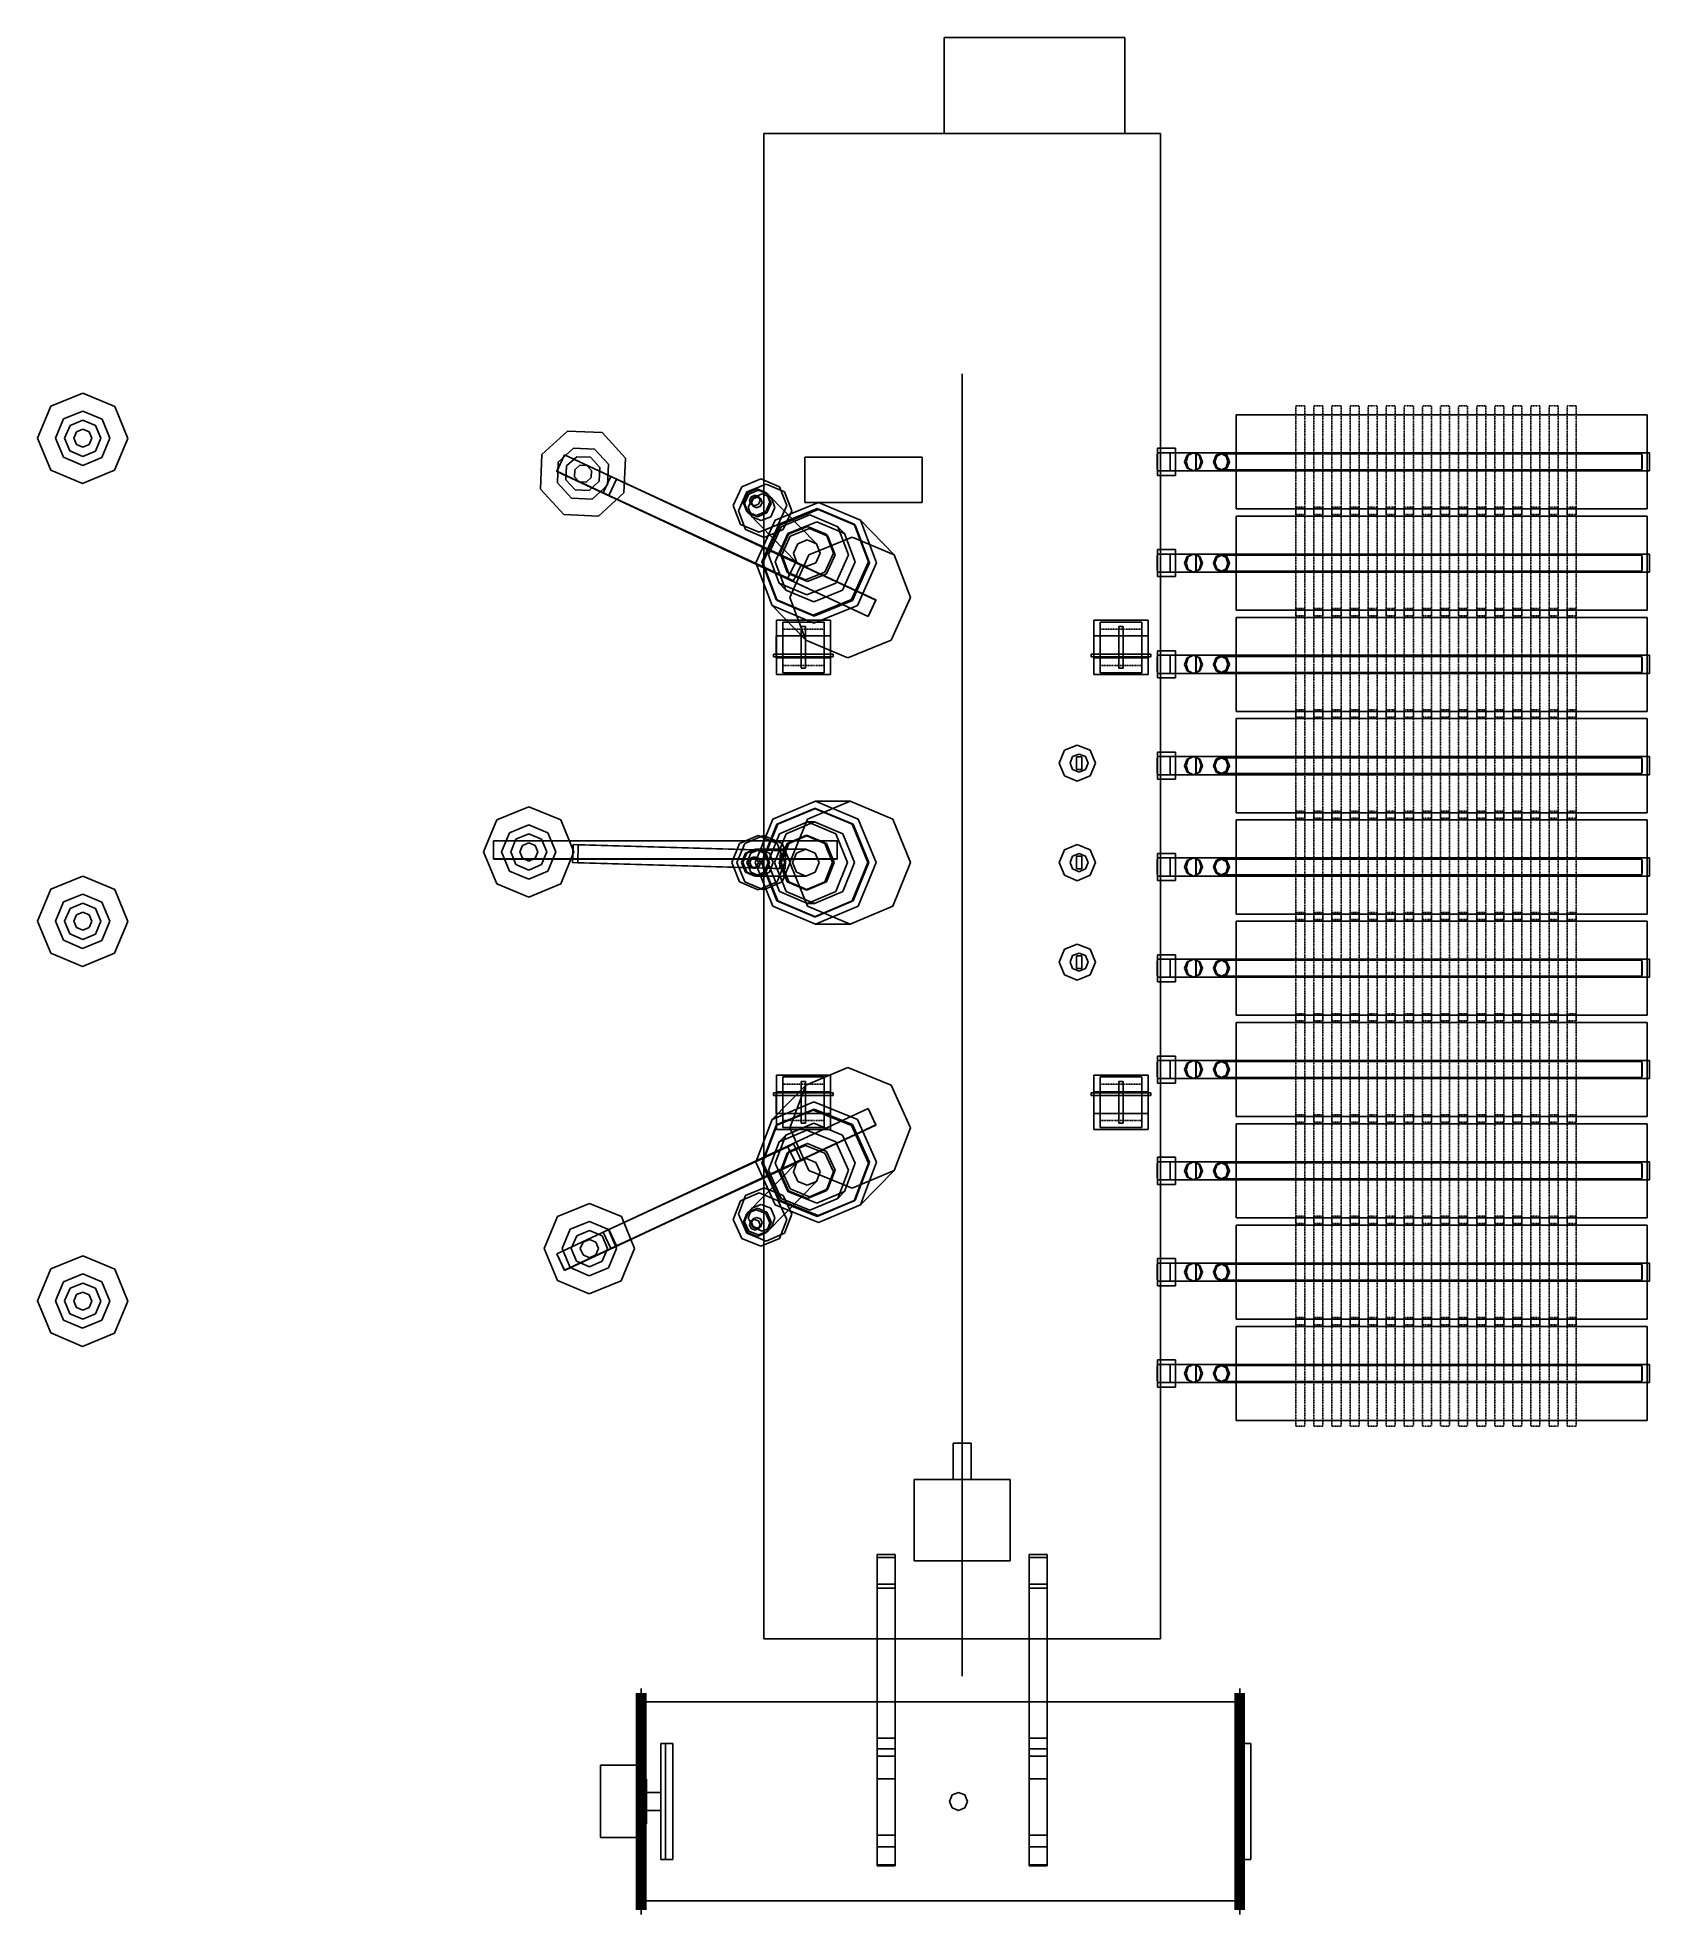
# Model space of a CAD drawing. Header units: inches. Extents: x -4812 to 4100, y -5780 to 4596.
import ezdxf

# ---------------------------------------------------------------- set-up
doc = ezdxf.new("R2010")
doc.units = ezdxf.units.IN
doc.header["$MEASUREMENT"] = 0
doc.linetypes.add('dashed', pattern=[0.472727, 0.136364, -0.1, 0.136364, -0.1])
doc.linetypes.add('solid', pattern=[0.3, 0.1, 0.1, 0.1])
doc.layers.add('1_41EA_UMB_TCE_GSUT', color=7, linetype='Continuous')

# ---------------------------------------------------------------- blocks, each defined once
blk = doc.blocks.new('AUTOMATION TEST COMPONENT')
at = {"layer": '1_41EA_UMB_TCE_GSUT', "color": 1, "linetype": 'solid'}
for p, q in [((200, 4596), (1200, 4596)), ((200, 4066), (200, 4596)), ((200, 4596), (1200, 4596)), ((200, 4066), (200, 4596)), ((1200, 4596), (1200, 4066)), ((1200, 4596), (1200, 4066)), ((-796, -4256), (-796, 4066)), ((-796, 4066), (1396, 4066)), ((-796, -4256), (-796, 4066)), ((-796, 4066), (1396, 4066)), ((1200, 4066), (200, 4066)), ((1200, 4066), (200, 4066)), ((1396, 4066), (1396, -4256)), ((1396, 4066), (1396, -4256)), ((300, 2737), (300, -4463)), ((300, -4463), (300, 2737)), ((300, 2737), (300, -4463)), ((300, -4463), (300, 2737)), ((-4561, 2631), (-4738, 2559)), ((-4384, 2557), (-4561, 2631)), ((-4738, 2559), (-4812, 2382)), ((-4561, 2531), (-4668, 2488)), ((-4455, 2487), (-4561, 2531)), ((-4312, 2380), (-4384, 2557)), ((1815, 1991), (1815, 2511)), ((1815, 2511), (4088, 2511)), ((1815, 1991), (1815, 2511)), ((1815, 2511), (4088, 2511)), ((4088, 2511), (4088, 1991)), ((4088, 2511), (4088, 1991)), ((-4668, 2488), (-4712, 2382)), ((-4632, 2452), (-4662, 2382)), ((-4632, 2452), (-4662, 2382)), ((-4561, 2481), (-4632, 2452)), ((-4561, 2481), (-4632, 2452)), ((-4597, 2417), (-4612, 2381)), ((-4597, 2417), (-4612, 2381)), ((-4562, 2431), (-4597, 2417)), ((-4562, 2431), (-4597, 2417)), ((-4526, 2416), (-4562, 2431)), ((-4526, 2416), (-4562, 2431)), ((-4491, 2452), (-4561, 2481)), ((-4491, 2452), (-4561, 2481)), ((-4512, 2381), (-4526, 2416)), ((-4512, 2381), (-4526, 2416)), ((-4462, 2381), (-4491, 2452)), ((-4462, 2381), (-4491, 2452)), ((-4412, 2381), (-4455, 2487)), ((-1882, 2420), (-2023, 2291)), ((-1691, 2412), (-1882, 2420)), ((-1562, 2271), (-1691, 2412)), ((-4812, 2382), (-4739, 2205)), ((-4712, 2382), (-4668, 2276)), ((-4662, 2382), (-4633, 2311)), ((-4662, 2382), (-4633, 2311)), ((-4633, 2311), (-4562, 2281)), ((-4633, 2311), (-4562, 2281)), ((-4612, 2381), (-4597, 2346)), ((-4612, 2381), (-4597, 2346)), ((-4597, 2346), (-4562, 2331)), ((-4597, 2346), (-4562, 2331)), ((-4562, 2331), (-4527, 2346)), ((-4562, 2331), (-4527, 2346)), ((-4562, 2281), (-4491, 2310)), ((-4562, 2281), (-4491, 2310)), ((-4527, 2346), (-4512, 2381)), ((-4527, 2346), (-4512, 2381)), ((-4491, 2310), (-4462, 2381)), ((-4491, 2310), (-4462, 2381)), ((-4456, 2275), (-4412, 2381)), ((-4386, 2204), (-4312, 2380)), ((-2023, 2291), (-2032, 2100)), ((-1899, 2290), (-1941, 2199)), ((-1941, 2198), (-1899, 2289)), ((-1848, 2326), (-1933, 2249)), ((-177, 1487), (-1899, 2290)), ((-1899, 2290), (-1899, 2289)), ((-1899, 2289), (-177, 1486)), ((-1733, 2321), (-1848, 2326)), ((-1656, 2237), (-1733, 2321)), ((1380, 2301), (1379, 2287)), ((1379, 2287), (1379, 2251)), ((1380, 2176), (1380, 2326)), ((1380, 2326), (1480, 2326)), ((1380, 2176), (1380, 2326)), ((1580, 2301), (1380, 2301)), ((1380, 2301), (1381, 2287)), ((1381, 2287), (1381, 2251)), ((1450, 2201), (1450, 2301)), ((1450, 2301), (4100, 2301)), ((1450, 2201), (1450, 2301)), ((1480, 2326), (1480, 2176)), ((1480, 2176), (1480, 2326)), ((1530, 2251), (1545, 2287)), ((1530, 2251), (1545, 2287)), ((1550, 2287), (1538, 2251)), ((1545, 2287), (1580, 2301)), ((1545, 2287), (1580, 2301)), ((1580, 2301), (1550, 2287)), ((1580, 2301), (1615, 2287)), ((1580, 2301), (1615, 2287)), ((1610, 2287), (1580, 2301)), ((1594, 2301), (1593, 2287)), ((1593, 2287), (1593, 2251)), ((1734, 2301), (1594, 2301)), ((1594, 2301), (1595, 2287)), ((1595, 2287), (1595, 2251)), ((1622, 2251), (1610, 2287)), ((1615, 2287), (1630, 2251)), ((1615, 2287), (1630, 2251)), ((1704, 2287), (1692, 2251)), ((1703, 2283), (1734, 2295)), ((1703, 2283), (1734, 2295)), ((1734, 2301), (1704, 2287)), ((1734, 2295), (1708, 2282)), ((1764, 2287), (1734, 2301)), ((1734, 2295), (1765, 2282)), ((1734, 2295), (1765, 2282)), ((1760, 2282), (1734, 2295)), ((1734, 2295), (4059, 2295)), ((1776, 2251), (1764, 2287)), ((4059, 2282), (4059, 2295)), ((4059, 2295), (4060, 2282)), ((4100, 2301), (4100, 2201)), ((4100, 2201), (4100, 2301)), ((-4739, 2205), (-4563, 2131)), ((-4668, 2276), (-4562, 2231)), ((-4563, 2131), (-4386, 2204)), ((-4562, 2231), (-4456, 2275)), ((-1941, 2199), (-219, 1396)), ((-1941, 2199), (-1941, 2198)), ((-1941, 2198), (-219, 1395)), ((-1933, 2249), (-1938, 2134)), ((-1887, 2228), (-1891, 2151)), ((-1887, 2228), (-1891, 2151)), ((-1831, 2279), (-1887, 2228)), ((-1831, 2279), (-1887, 2228)), ((-1842, 2207), (-1844, 2168)), ((-1842, 2207), (-1844, 2168)), ((-1814, 2232), (-1842, 2207)), ((-1814, 2232), (-1842, 2207)), ((-1754, 2276), (-1831, 2279)), ((-1754, 2276), (-1831, 2279)), ((-1775, 2231), (-1814, 2232)), ((-1775, 2231), (-1814, 2232)), ((-1750, 2203), (-1775, 2231)), ((-1750, 2203), (-1775, 2231)), ((-1703, 2220), (-1754, 2276)), ((-1703, 2220), (-1754, 2276)), ((-1751, 2164), (-1750, 2203)), ((-1751, 2164), (-1750, 2203)), ((-1706, 2143), (-1703, 2220)), ((-1706, 2143), (-1703, 2220)), ((-1661, 2122), (-1656, 2237)), ((-1570, 2080), (-1562, 2271)), ((-570, 2276), (80, 2276)), ((-570, 2026), (-570, 2276)), ((-570, 2276), (80, 2276)), ((-570, 2026), (-570, 2276)), ((80, 2276), (80, 2026)), ((80, 2276), (80, 2026)), ((1379, 2251), (1379, 2216)), ((1379, 2216), (1380, 2201)), ((1381, 2216), (1380, 2201)), ((1380, 2201), (1580, 2201)), ((1381, 2251), (1381, 2216)), ((4100, 2201), (1450, 2201)), ((1545, 2216), (1530, 2251)), ((1545, 2216), (1530, 2251)), ((1538, 2251), (1550, 2216)), ((1580, 2201), (1545, 2216)), ((1580, 2201), (1545, 2216)), ((1550, 2216), (1580, 2201)), ((1615, 2216), (1580, 2201)), ((1615, 2216), (1580, 2201)), ((1580, 2201), (1610, 2216)), ((1593, 2251), (1593, 2216)), ((1593, 2216), (1594, 2201)), ((1595, 2216), (1594, 2201)), ((1594, 2201), (1734, 2201)), ((1595, 2251), (1595, 2216)), ((1610, 2216), (1622, 2251)), ((1630, 2251), (1615, 2216)), ((1630, 2251), (1615, 2216)), ((1690, 2251), (1703, 2283)), ((1690, 2251), (1703, 2283)), ((1703, 2220), (1690, 2251)), ((1703, 2220), (1690, 2251)), ((1692, 2251), (1704, 2216)), ((1708, 2282), (1698, 2251)), ((1698, 2251), (1708, 2220)), ((1734, 2207), (1703, 2220)), ((1734, 2207), (1703, 2220)), ((1704, 2216), (1734, 2201)), ((1708, 2220), (1734, 2207)), ((1765, 2220), (1734, 2207)), ((1765, 2220), (1734, 2207)), ((1734, 2207), (1760, 2220)), ((1734, 2201), (1764, 2216)), ((1734, 2207), (4059, 2207)), ((1770, 2251), (1760, 2282)), ((1760, 2220), (1770, 2251)), ((1764, 2216), (1776, 2251)), ((1765, 2282), (1778, 2251)), ((1765, 2282), (1778, 2251)), ((1778, 2251), (1765, 2220)), ((1778, 2251), (1765, 2220)), ((4059, 2251), (4059, 2282)), ((4059, 2220), (4059, 2251)), ((4060, 2220), (4059, 2207)), ((4059, 2207), (4059, 2220)), ((4060, 2282), (4060, 2251)), ((4060, 2251), (4060, 2220)), ((-2032, 2100), (-1902, 1959)), ((-1938, 2134), (-1860, 2050)), ((-1891, 2151), (-1839, 2095)), ((-1891, 2151), (-1839, 2095)), ((-1844, 2168), (-1818, 2140)), ((-1844, 2168), (-1818, 2140)), ((-1839, 2095), (-1762, 2092)), ((-1839, 2095), (-1762, 2092)), ((-1818, 2140), (-1779, 2139)), ((-1818, 2140), (-1779, 2139)), ((-1779, 2139), (-1751, 2164)), ((-1779, 2139), (-1751, 2164)), ((-1762, 2092), (-1706, 2143)), ((-1762, 2092), (-1706, 2143)), ((-1745, 2045), (-1661, 2122)), ((-1711, 1951), (-1570, 2080)), ((-1642, 2170), (-1685, 2080)), ((-1685, 2080), (-663, 1607)), ((-1685, 2080), (-1654, 2064)), ((-1654, 2064), (-1611, 2155)), ((-620, 1697), (-1642, 2170)), ((-1642, 2170), (-1611, 2155)), ((-1611, 2155), (-589, 1682)), ((-918, 2113), (-965, 2009)), ((-890, 2084), (-937, 1980)), ((-812, 2156), (-918, 2113)), ((-886, 2080), (-910, 2028)), ((-784, 2127), (-890, 2084)), ((-834, 2102), (-886, 2080)), ((-879, 2072), (-826, 2094)), ((-782, 2080), (-834, 2102)), ((-826, 2094), (-775, 2072)), ((-710, 2113), (-812, 2156)), ((-682, 2084), (-784, 2127)), ((-763, 2028), (-782, 2080)), ((-670, 2009), (-710, 2113)), ((-642, 1980), (-682, 2084)), ((1480, 2176), (1380, 2176)), ((-1860, 2050), (-1745, 2045)), ((-1654, 2064), (-632, 1592)), ((-965, 2009), (-926, 1905)), ((-937, 1980), (-897, 1876)), ((-910, 2028), (-890, 1976)), ((-903, 2020), (-879, 2072)), ((-883, 1968), (-903, 2020)), ((-890, 1976), (-839, 1954)), ((-858, 2051), (-882, 1999)), ((-882, 1999), (-862, 1947)), ((-866, 2058), (-875, 2037)), ((-875, 2037), (-867, 2017)), ((-856, 2005), (-867, 2017)), ((-867, 2017), (-847, 2008)), ((-845, 2067), (-866, 2058)), ((-864, 2026), (-855, 2047)), ((-856, 2005), (-864, 2026)), ((-805, 2073), (-858, 2051)), ((-836, 1997), (-856, 2005)), ((-855, 2047), (-834, 2056)), ((-847, 2008), (-826, 2017)), ((-824, 2058), (-845, 2067)), ((-839, 1954), (-786, 1976)), ((-815, 2005), (-836, 1997)), ((-834, 2056), (-813, 2047)), ((-826, 2017), (-816, 2037)), ((-824, 2058), (-813, 2047)), ((-816, 2037), (-824, 2058)), ((-805, 2026), (-815, 2005)), ((-813, 2047), (-805, 2026)), ((-754, 2051), (-805, 2073)), ((-786, 1976), (-763, 2028)), ((-755, 2020), (-779, 1968)), ((-505, 1798), (-775, 2072)), ((-775, 2072), (-755, 2020)), ((-758, 1947), (-735, 1999)), ((-735, 1999), (-754, 2051)), ((-494, 2026), (-734, 1928)), ((-717, 1905), (-670, 2009)), ((-713, 1906), (-501, 1992)), ((-496, 1987), (-707, 1900)), ((-689, 1876), (-642, 1980)), ((80, 2026), (-570, 2026)), ((80, 2026), (-570, 2026)), ((-501, 1992), (-296, 1906)), ((-291, 1900), (-496, 1987)), ((-262, 1928), (-494, 2026)), ((4088, 1991), (1815, 1991)), ((4088, 1991), (1815, 1991)), ((-1902, 1959), (-1711, 1951)), ((-926, 1905), (-823, 1862)), ((-897, 1876), (-795, 1833)), ((-613, 1693), (-883, 1968)), ((-832, 1947), (-883, 1968)), ((-862, 1947), (-811, 1926)), ((-734, 1928), (-840, 1692)), ((-779, 1968), (-832, 1947)), ((-823, 1862), (-717, 1905)), ((-811, 1926), (-758, 1947)), ((-807, 1698), (-713, 1906)), ((-707, 1900), (-801, 1692)), ((-795, 1833), (-689, 1876)), ((-771, 1736), (-700, 1892)), ((-700, 1892), (-542, 1957)), ((-504, 1919), (-663, 1854)), ((-659, 1850), (-554, 1893)), ((-544, 1883), (-650, 1840)), ((-554, 1893), (-451, 1850)), ((-442, 1840), (-544, 1883)), ((-542, 1957), (-388, 1892)), ((-350, 1854), (-504, 1919)), ((-350, 1854), (-388, 1892)), ((-388, 1892), (-329, 1736)), ((-291, 1900), (-296, 1906)), ((-296, 1906), (-218, 1698)), ((-212, 1692), (-291, 1900)), ((-262, 1928), (-75, 1737)), ((-173, 1692), (-262, 1928)), ((1815, 1431), (1815, 1951)), ((1815, 1951), (4088, 1951)), ((1815, 1431), (1815, 1951)), ((1815, 1951), (4088, 1951)), ((4088, 1951), (4088, 1431)), ((4088, 1951), (4088, 1431)), ((-663, 1854), (-733, 1698)), ((-706, 1745), (-659, 1850)), ((-650, 1840), (-697, 1736)), ((-609, 1798), (-633, 1745)), ((-556, 1819), (-609, 1798)), ((-505, 1798), (-556, 1819)), ((-547, 1737), (-307, 1835)), ((-485, 1745), (-505, 1798)), ((-442, 1840), (-451, 1850)), ((-451, 1850), (-412, 1745)), ((-402, 1736), (-442, 1840)), ((-291, 1698), (-350, 1854)), ((-307, 1835), (-75, 1737)), ((1380, 1616), (1380, 1766)), ((1380, 1766), (1480, 1766)), ((1380, 1616), (1380, 1766)), ((1480, 1766), (1480, 1616)), ((1480, 1616), (1480, 1766)), ((-840, 1692), (-751, 1456)), ((-728, 1490), (-807, 1698)), ((-801, 1692), (-723, 1484)), ((-712, 1580), (-771, 1736)), ((-733, 1698), (-674, 1542)), ((-667, 1641), (-706, 1745)), ((-697, 1736), (-658, 1632)), ((-663, 1607), (-620, 1697)), ((-653, 1501), (-547, 1737)), ((-633, 1745), (-613, 1693)), ((-632, 1592), (-589, 1682)), ((-589, 1682), (-620, 1697)), ((-613, 1693), (-562, 1672)), ((-562, 1672), (-509, 1693)), ((-509, 1693), (-485, 1745)), ((-412, 1745), (-459, 1641)), ((-449, 1632), (-402, 1736)), ((-329, 1736), (-399, 1580)), ((-362, 1542), (-291, 1698)), ((-218, 1698), (-312, 1490)), ((-306, 1484), (-212, 1692)), ((-279, 1456), (-173, 1692)), ((-75, 1737), (14, 1501)), ((1380, 1741), (1379, 1727)), ((1379, 1727), (1379, 1691)), ((1379, 1691), (1379, 1656)), ((1580, 1741), (1380, 1741)), ((1380, 1741), (1381, 1727)), ((1381, 1727), (1381, 1691)), ((1381, 1691), (1381, 1656)), ((1450, 1641), (1450, 1741)), ((1450, 1741), (4100, 1741)), ((1450, 1641), (1450, 1741)), ((1530, 1691), (1545, 1727)), ((1530, 1691), (1545, 1727)), ((1545, 1656), (1530, 1691)), ((1545, 1656), (1530, 1691)), ((1550, 1727), (1538, 1691)), ((1538, 1691), (1550, 1656)), ((1545, 1727), (1580, 1741)), ((1545, 1727), (1580, 1741)), ((1580, 1741), (1550, 1727)), ((1580, 1741), (1615, 1727)), ((1580, 1741), (1615, 1727)), ((1610, 1727), (1580, 1741)), ((1594, 1741), (1593, 1727)), ((1593, 1727), (1593, 1691)), ((1593, 1691), (1593, 1656)), ((1734, 1741), (1594, 1741)), ((1594, 1741), (1595, 1727)), ((1595, 1727), (1595, 1691)), ((1595, 1691), (1595, 1656)), ((1622, 1691), (1610, 1727)), ((1610, 1656), (1622, 1691)), ((1615, 1727), (1630, 1691)), ((1615, 1727), (1630, 1691)), ((1630, 1691), (1615, 1656)), ((1630, 1691), (1615, 1656)), ((1690, 1691), (1703, 1723)), ((1690, 1691), (1703, 1723)), ((1703, 1660), (1690, 1691)), ((1703, 1660), (1690, 1691)), ((1704, 1727), (1692, 1691)), ((1692, 1691), (1704, 1656)), ((1708, 1722), (1698, 1691)), ((1698, 1691), (1708, 1660)), ((1703, 1723), (1734, 1735)), ((1703, 1723), (1734, 1735)), ((1734, 1647), (1703, 1660)), ((1734, 1647), (1703, 1660)), ((1734, 1741), (1704, 1727)), ((1734, 1735), (1708, 1722)), ((1708, 1660), (1734, 1647)), ((1764, 1727), (1734, 1741)), ((1734, 1735), (1765, 1722)), ((1734, 1735), (1765, 1722)), ((1760, 1722), (1734, 1735)), ((1734, 1735), (4059, 1735)), ((1765, 1660), (1734, 1647)), ((1765, 1660), (1734, 1647)), ((1734, 1647), (1760, 1660)), ((1770, 1691), (1760, 1722)), ((1760, 1660), (1770, 1691)), ((1776, 1691), (1764, 1727)), ((1764, 1656), (1776, 1691)), ((1765, 1722), (1778, 1691)), ((1765, 1722), (1778, 1691)), ((1778, 1691), (1765, 1660)), ((1778, 1691), (1765, 1660)), ((4059, 1722), (4059, 1735)), ((4059, 1735), (4060, 1722)), ((4059, 1691), (4059, 1722)), ((4059, 1660), (4059, 1691)), ((4060, 1660), (4059, 1647)), ((4059, 1647), (4059, 1660)), ((4060, 1722), (4060, 1691)), ((4060, 1691), (4060, 1660)), ((4100, 1741), (4100, 1641)), ((4100, 1641), (4100, 1741)), ((-674, 1542), (-712, 1580)), ((-558, 1515), (-712, 1580)), ((-658, 1632), (-667, 1641)), ((-565, 1598), (-667, 1641)), ((-663, 1607), (-632, 1592)), ((-658, 1632), (-555, 1589)), ((-459, 1641), (-565, 1598)), ((-399, 1580), (-558, 1515)), ((-555, 1589), (-449, 1632)), ((1379, 1656), (1380, 1641)), ((1381, 1656), (1380, 1641)), ((1380, 1641), (1580, 1641)), ((1480, 1616), (1380, 1616)), ((4100, 1641), (1450, 1641)), ((1580, 1641), (1545, 1656)), ((1580, 1641), (1545, 1656)), ((1550, 1656), (1580, 1641)), ((1615, 1656), (1580, 1641)), ((1615, 1656), (1580, 1641)), ((1580, 1641), (1610, 1656)), ((1593, 1656), (1594, 1641)), ((1595, 1656), (1594, 1641)), ((1594, 1641), (1734, 1641)), ((1704, 1656), (1734, 1641)), ((1734, 1641), (1764, 1656)), ((1734, 1647), (4059, 1647)), ((-564, 1265), (-751, 1456)), ((-751, 1456), (-519, 1358)), ((-723, 1484), (-728, 1490)), ((-523, 1403), (-728, 1490)), ((-723, 1484), (-518, 1398)), ((-674, 1542), (-520, 1477)), ((-564, 1265), (-653, 1501)), ((-312, 1490), (-523, 1403)), ((-520, 1477), (-362, 1542)), ((-519, 1358), (-279, 1456)), ((-518, 1398), (-306, 1484)), ((-219, 1396), (-177, 1487)), ((-219, 1395), (-177, 1486)), ((-177, 1486), (-177, 1487)), ((14, 1501), (-92, 1265)), ((-727, 1075), (-727, 1375)), ((-727, 1375), (-427, 1375)), ((-727, 1075), (-727, 1375)), ((-727, 1375), (-427, 1375)), ((-692, 1085), (-692, 1365)), ((-692, 1365), (-462, 1365)), ((-692, 1085), (-692, 1365)), ((-692, 1365), (-462, 1365)), ((-462, 1365), (-462, 1085)), ((-462, 1365), (-462, 1085)), ((-427, 1375), (-427, 1075)), ((-427, 1375), (-427, 1075)), ((-219, 1396), (-219, 1395)), ((1028, 1075), (1028, 1375)), ((1028, 1375), (1328, 1375)), ((1028, 1075), (1028, 1375)), ((1028, 1375), (1328, 1375)), ((1063, 1085), (1063, 1365)), ((1063, 1365), (1293, 1365)), ((1063, 1085), (1063, 1365)), ((1063, 1365), (1293, 1365)), ((1293, 1365), (1293, 1085)), ((1293, 1365), (1293, 1085)), ((1328, 1375), (1328, 1075)), ((1328, 1375), (1328, 1075)), ((4088, 1431), (1815, 1431)), ((4088, 1431), (1815, 1431)), ((1815, 871), (1815, 1391)), ((1815, 1391), (4088, 1391)), ((1815, 871), (1815, 1391)), ((1815, 1391), (4088, 1391)), ((4088, 1391), (4088, 871)), ((4088, 1391), (4088, 871)), ((-728, 1288), (-428, 1288)), ((-428, 1288), (-728, 1288)), ((-728, 1288), (-728, 1168)), ((-590, 1340), (-565, 1340)), ((-565, 1340), (-590, 1340)), ((-590, 1340), (-590, 1110)), ((-565, 1110), (-565, 1340)), ((-332, 1167), (-564, 1265)), ((-428, 1168), (-428, 1288)), ((-92, 1265), (-332, 1167)), ((1328, 1288), (1028, 1288)), ((1028, 1288), (1028, 1168)), ((1028, 1288), (1328, 1288)), ((1191, 1340), (1166, 1340)), ((1166, 1340), (1166, 1110)), ((1166, 1340), (1191, 1340)), ((1191, 1110), (1191, 1340)), ((1328, 1168), (1328, 1288)), ((-743, 1188), (-413, 1188)), ((-413, 1188), (-743, 1188)), ((-743, 1188), (-743, 1173)), ((-743, 1173), (-413, 1173)), ((-413, 1173), (-743, 1173)), ((-728, 1168), (-428, 1168)), ((-428, 1168), (-728, 1168)), ((-413, 1173), (-413, 1188)), ((1343, 1188), (1013, 1188)), ((1013, 1188), (1013, 1173)), ((1013, 1188), (1343, 1188)), ((1013, 1173), (1343, 1173)), ((1013, 1173), (1343, 1173)), ((1028, 1168), (1328, 1168)), ((1028, 1168), (1328, 1168)), ((1343, 1173), (1343, 1188)), ((1380, 1181), (1379, 1167)), ((1379, 1167), (1379, 1131)), ((1380, 1056), (1380, 1206)), ((1380, 1206), (1480, 1206)), ((1380, 1056), (1380, 1206)), ((1580, 1181), (1380, 1181)), ((1380, 1181), (1381, 1167)), ((1381, 1167), (1381, 1131)), ((1450, 1081), (1450, 1181)), ((1450, 1181), (4100, 1181)), ((1450, 1081), (1450, 1181)), ((1480, 1206), (1480, 1056)), ((1480, 1056), (1480, 1206)), ((1530, 1131), (1545, 1167)), ((1530, 1131), (1545, 1167)), ((1550, 1167), (1538, 1131)), ((1545, 1167), (1580, 1181)), ((1545, 1167), (1580, 1181)), ((1580, 1181), (1550, 1167)), ((1580, 1181), (1615, 1167)), ((1580, 1181), (1615, 1167)), ((1610, 1167), (1580, 1181)), ((1594, 1181), (1593, 1167)), ((1593, 1167), (1593, 1131)), ((1734, 1181), (1594, 1181)), ((1594, 1181), (1595, 1167)), ((1595, 1167), (1595, 1131)), ((1622, 1131), (1610, 1167)), ((1615, 1167), (1630, 1131)), ((1615, 1167), (1630, 1131)), ((1690, 1131), (1703, 1163)), ((1690, 1131), (1703, 1163)), ((1704, 1167), (1692, 1131)), ((1708, 1162), (1698, 1131)), ((1703, 1163), (1734, 1175)), ((1703, 1163), (1734, 1175)), ((1734, 1181), (1704, 1167)), ((1734, 1175), (1708, 1162)), ((1764, 1167), (1734, 1181)), ((1734, 1175), (1765, 1162)), ((1734, 1175), (1765, 1162)), ((1760, 1162), (1734, 1175)), ((1734, 1175), (4059, 1175)), ((1770, 1131), (1760, 1162)), ((1776, 1131), (1764, 1167)), ((1765, 1162), (1778, 1131)), ((1765, 1162), (1778, 1131)), ((4059, 1162), (4059, 1175)), ((4059, 1175), (4060, 1162)), ((4059, 1131), (4059, 1162)), ((4060, 1162), (4060, 1131)), ((4100, 1181), (4100, 1081)), ((4100, 1081), (4100, 1181)), ((-427, 1075), (-727, 1075)), ((-427, 1075), (-727, 1075)), ((-462, 1085), (-692, 1085)), ((-462, 1085), (-692, 1085)), ((-590, 1110), (-565, 1110)), ((-565, 1110), (-590, 1110)), ((1328, 1075), (1028, 1075)), ((1328, 1075), (1028, 1075)), ((1293, 1085), (1063, 1085)), ((1293, 1085), (1063, 1085)), ((1166, 1110), (1191, 1110)), ((1166, 1110), (1191, 1110)), ((1379, 1131), (1379, 1096)), ((1379, 1096), (1380, 1081)), ((1381, 1096), (1380, 1081)), ((1380, 1081), (1580, 1081)), ((1480, 1056), (1380, 1056)), ((1381, 1131), (1381, 1096)), ((4100, 1081), (1450, 1081)), ((1545, 1096), (1530, 1131)), ((1545, 1096), (1530, 1131)), ((1538, 1131), (1550, 1096)), ((1580, 1081), (1545, 1096)), ((1580, 1081), (1545, 1096)), ((1550, 1096), (1580, 1081)), ((1615, 1096), (1580, 1081)), ((1615, 1096), (1580, 1081)), ((1580, 1081), (1610, 1096)), ((1593, 1131), (1593, 1096)), ((1593, 1096), (1594, 1081)), ((1595, 1096), (1594, 1081)), ((1594, 1081), (1734, 1081)), ((1595, 1131), (1595, 1096)), ((1610, 1096), (1622, 1131)), ((1630, 1131), (1615, 1096)), ((1630, 1131), (1615, 1096)), ((1703, 1100), (1690, 1131)), ((1703, 1100), (1690, 1131)), ((1692, 1131), (1704, 1096)), ((1698, 1131), (1708, 1100)), ((1734, 1087), (1703, 1100)), ((1734, 1087), (1703, 1100)), ((1704, 1096), (1734, 1081)), ((1708, 1100), (1734, 1087)), ((1765, 1100), (1734, 1087)), ((1765, 1100), (1734, 1087)), ((1734, 1087), (1760, 1100)), ((1734, 1081), (1764, 1096)), ((1734, 1087), (4059, 1087)), ((1760, 1100), (1770, 1131)), ((1764, 1096), (1776, 1131)), ((1778, 1131), (1765, 1100)), ((1778, 1131), (1765, 1100)), ((4059, 1100), (4059, 1131)), ((4060, 1100), (4059, 1087)), ((4059, 1087), (4059, 1100)), ((4060, 1131), (4060, 1100)), ((4088, 871), (1815, 871)), ((4088, 871), (1815, 871)), ((1815, 311), (1815, 831)), ((1815, 831), (4088, 831)), ((1815, 311), (1815, 831)), ((1815, 831), (4088, 831)), ((4088, 831), (4088, 311)), ((4088, 831), (4088, 311)), ((866, 656), (837, 585)), ((866, 656), (837, 585)), ((937, 685), (866, 656)), ((937, 685), (866, 656)), ((947, 635), (911, 621)), ((947, 635), (911, 621)), ((1008, 656), (937, 685)), ((1008, 656), (937, 685)), ((982, 621), (947, 635)), ((982, 621), (947, 635)), ((1037, 585), (1008, 656)), ((1037, 585), (1008, 656)), ((1380, 496), (1380, 646)), ((1380, 646), (1480, 646)), ((1380, 496), (1380, 646)), ((1480, 646), (1480, 496)), ((1480, 496), (1480, 646)), ((837, 585), (866, 515)), ((837, 585), (866, 515)), ((911, 621), (897, 585)), ((911, 621), (897, 585)), ((897, 585), (911, 550)), ((897, 585), (911, 550)), ((911, 550), (947, 535)), ((911, 550), (947, 535)), ((932, 620), (962, 620)), ((932, 550), (932, 620)), ((932, 620), (962, 620)), ((932, 550), (932, 620)), ((962, 550), (932, 550)), ((962, 550), (932, 550)), ((947, 535), (982, 550)), ((947, 535), (982, 550)), ((962, 620), (962, 550)), ((962, 620), (962, 550)), ((997, 585), (982, 621)), ((997, 585), (982, 621)), ((982, 550), (997, 585)), ((982, 550), (997, 585)), ((1008, 515), (1037, 585)), ((1008, 515), (1037, 585)), ((1380, 621), (1379, 607)), ((1379, 607), (1379, 571)), ((1379, 571), (1379, 536)), ((1379, 536), (1380, 521)), ((1580, 621), (1380, 621)), ((1380, 621), (1381, 607)), ((1381, 536), (1380, 521)), ((1380, 521), (1580, 521)), ((1381, 607), (1381, 571)), ((1381, 571), (1381, 536)), ((1450, 521), (1450, 621)), ((1450, 621), (4100, 621)), ((1450, 521), (1450, 621)), ((4100, 521), (1450, 521)), ((1530, 571), (1545, 607)), ((1530, 571), (1545, 607)), ((1545, 536), (1530, 571)), ((1545, 536), (1530, 571)), ((1550, 607), (1538, 571)), ((1538, 571), (1550, 536)), ((1545, 607), (1580, 621)), ((1545, 607), (1580, 621)), ((1580, 521), (1545, 536)), ((1580, 521), (1545, 536)), ((1580, 621), (1550, 607)), ((1550, 536), (1580, 521)), ((1580, 621), (1615, 607)), ((1580, 621), (1615, 607)), ((1610, 607), (1580, 621)), ((1615, 536), (1580, 521)), ((1615, 536), (1580, 521)), ((1580, 521), (1610, 536)), ((1594, 621), (1593, 607)), ((1593, 607), (1593, 571)), ((1593, 571), (1593, 536)), ((1593, 536), (1594, 521)), ((1734, 621), (1594, 621)), ((1594, 621), (1595, 607)), ((1595, 536), (1594, 521)), ((1594, 521), (1734, 521)), ((1595, 607), (1595, 571)), ((1595, 571), (1595, 536)), ((1622, 571), (1610, 607)), ((1610, 536), (1622, 571)), ((1615, 607), (1630, 571)), ((1615, 607), (1630, 571)), ((1630, 571), (1615, 536)), ((1630, 571), (1615, 536)), ((1690, 571), (1703, 603)), ((1690, 571), (1703, 603)), ((1703, 540), (1690, 571)), ((1703, 540), (1690, 571)), ((1704, 607), (1692, 571)), ((1692, 571), (1704, 536)), ((1708, 602), (1698, 571)), ((1698, 571), (1708, 540)), ((1703, 603), (1734, 615)), ((1703, 603), (1734, 615)), ((1734, 527), (1703, 540)), ((1734, 527), (1703, 540)), ((1734, 621), (1704, 607)), ((1704, 536), (1734, 521)), ((1734, 615), (1708, 602)), ((1708, 540), (1734, 527)), ((1764, 607), (1734, 621)), ((1734, 615), (1765, 602)), ((1734, 615), (1765, 602)), ((1760, 602), (1734, 615)), ((1734, 615), (4059, 615)), ((1765, 540), (1734, 527)), ((1765, 540), (1734, 527)), ((1734, 527), (1760, 540)), ((1734, 521), (1764, 536)), ((1734, 527), (4059, 527)), ((1770, 571), (1760, 602)), ((1760, 540), (1770, 571)), ((1776, 571), (1764, 607)), ((1764, 536), (1776, 571)), ((1765, 602), (1778, 571)), ((1765, 602), (1778, 571)), ((1778, 571), (1765, 540)), ((1778, 571), (1765, 540)), ((4059, 602), (4059, 615)), ((4059, 615), (4060, 602)), ((4059, 571), (4059, 602)), ((4059, 540), (4059, 571)), ((4060, 540), (4059, 527)), ((4059, 527), (4059, 540)), ((4060, 602), (4060, 571)), ((4060, 571), (4060, 540)), ((4100, 621), (4100, 521)), ((4100, 521), (4100, 621)), ((866, 515), (937, 485)), ((866, 515), (937, 485)), ((937, 485), (1008, 515)), ((937, 485), (1008, 515)), ((1480, 496), (1380, 496)), ((-2096, 344), (-2273, 271)), ((-1919, 271), (-2096, 344)), ((-510, 375), (-746, 276)), ((-724, 247), (-516, 335)), ((-510, 335), (-718, 247)), ((-555, 276), (-319, 375)), ((-510, 335), (-516, 335)), ((-516, 335), (-308, 247)), ((-510, 375), (-319, 375)), ((-274, 276), (-510, 375)), ((-302, 247), (-510, 335)), ((-319, 375), (-83, 276)), ((4088, 311), (1815, 311)), ((4088, 311), (1815, 311)), ((-2273, 271), (-2346, 94)), ((-2096, 244), (-2202, 200)), ((-1990, 200), (-2096, 244)), ((-1846, 94), (-1919, 271)), ((-746, 276), (-844, 35)), ((-810, 35), (-724, 247)), ((-718, 247), (-805, 35)), ((-710, 194), (-554, 260)), ((-516, 260), (-672, 194)), ((-653, 35), (-555, 276)), ((-516, 260), (-554, 260)), ((-554, 260), (-398, 194)), ((-360, 194), (-516, 260)), ((-308, 247), (-221, 35)), ((-216, 35), (-302, 247)), ((-176, 35), (-274, 276)), ((-83, 276), (14, 35)), ((1815, -249), (1815, 271)), ((1815, 271), (4088, 271)), ((1815, -249), (1815, 271)), ((1815, 271), (4088, 271)), ((4088, 271), (4088, -249)), ((4088, 271), (4088, -249)), ((-391, 156), (-2291, 156)), ((-2291, 156), (-2291, 56)), ((-2291, 156), (-2291, 55)), ((-2291, 155), (-391, 155)), ((-2202, 200), (-2246, 94)), ((-2167, 165), (-2196, 94)), ((-2167, 165), (-2196, 94)), ((-2096, 194), (-2167, 165)), ((-2096, 194), (-2167, 165)), ((-2131, 130), (-2146, 94)), ((-2131, 130), (-2146, 94)), ((-2096, 144), (-2131, 130)), ((-2096, 144), (-2131, 130)), ((-2025, 165), (-2096, 194)), ((-2025, 165), (-2096, 194)), ((-2061, 130), (-2096, 144)), ((-2061, 130), (-2096, 144)), ((-2046, 94), (-2061, 130)), ((-2046, 94), (-2061, 130)), ((-1996, 94), (-2025, 165)), ((-1996, 94), (-2025, 165)), ((-1946, 94), (-1990, 200)), ((-1851, 135), (-1854, 35)), ((-704, 103), (-1851, 135)), ((-1851, 135), (-1822, 133)), ((-1825, 33), (-1822, 133)), ((-1822, 133), (-675, 101)), ((-931, 141), (-974, 35)), ((-902, 141), (-946, 35)), ((-827, 185), (-931, 141)), ((-798, 185), (-902, 141)), ((-846, 110), (-898, 88)), ((-891, 88), (-839, 110)), ((-817, 110), (-869, 88)), ((-794, 88), (-846, 110)), ((-564, 110), (-839, 110)), ((-839, 110), (-786, 88)), ((-723, 141), (-827, 185)), ((-765, 88), (-817, 110)), ((-694, 141), (-798, 185)), ((-775, 35), (-710, 194)), ((-672, 194), (-737, 35)), ((-680, 35), (-723, 141)), ((-711, 35), (-668, 141)), ((-658, 141), (-701, 35)), ((-651, 35), (-694, 141)), ((-668, 141), (-564, 185)), ((-554, 185), (-658, 141)), ((-564, 110), (-616, 88)), ((-554, 185), (-564, 185)), ((-564, 185), (-459, 141)), ((-512, 88), (-564, 110)), ((-450, 141), (-554, 185)), ((-459, 141), (-416, 35)), ((-407, 35), (-450, 141)), ((-398, 194), (-333, 35)), ((-391, 55), (-391, 156)), ((-391, 155), (-391, 156)), ((-391, 155), (-391, 55)), ((-295, 35), (-360, 194)), ((866, 106), (837, 35)), ((866, 106), (837, 35)), ((937, 135), (866, 106)), ((937, 135), (866, 106)), ((1008, 106), (937, 135)), ((1008, 106), (937, 135)), ((1037, 35), (1008, 106)), ((1037, 35), (1008, 106)), ((-2346, 94), (-2273, -83)), ((-2291, 56), (-2291, 55)), ((-2291, 56), (-391, 56)), ((-2291, 55), (-391, 55)), ((-2246, 94), (-2202, -12)), ((-2196, 94), (-2167, 24)), ((-2196, 94), (-2167, 24)), ((-2167, 24), (-2096, -6)), ((-2167, 24), (-2096, -6)), ((-2146, 94), (-2131, 59)), ((-2146, 94), (-2131, 59)), ((-2131, 59), (-2096, 44)), ((-2131, 59), (-2096, 44)), ((-2096, 44), (-2061, 59)), ((-2096, 44), (-2061, 59)), ((-2096, -6), (-2025, 24)), ((-2096, -6), (-2025, 24)), ((-2061, 59), (-2046, 94)), ((-2061, 59), (-2046, 94)), ((-2025, 24), (-1996, 94)), ((-2025, 24), (-1996, 94)), ((-1990, -12), (-1946, 94)), ((-1919, -83), (-1846, 94)), ((-1854, 35), (-707, 3)), ((-1854, 35), (-1825, 33)), ((-1825, 33), (-678, 1)), ((-974, 35), (-931, -71)), ((-946, 35), (-902, -71)), ((-898, 88), (-920, 35)), ((-920, 35), (-898, -18)), ((-912, 35), (-891, 88)), ((-891, -18), (-912, 35)), ((-869, 88), (-891, 35)), ((-891, 35), (-869, -18)), ((-876, 57), (-885, 35)), ((-885, 35), (-876, 14)), ((-856, 65), (-876, 57)), ((-876, 14), (-856, 5)), ((-874, 35), (-865, 57)), ((-865, 14), (-874, 35)), ((-865, 57), (-844, 65)), ((-844, 5), (-865, 14)), ((-856, 65), (-844, 65)), ((-835, 57), (-856, 65)), ((-856, 5), (-835, 14)), ((-844, 5), (-856, 5)), ((-844, 65), (-823, 57)), ((-844, 35), (-746, -205)), ((-823, 14), (-844, 5)), ((-826, 35), (-835, 57)), ((-835, 14), (-826, 35)), ((-823, 57), (-815, 35)), ((-815, 35), (-823, 14)), ((-724, -177), (-810, 35)), ((-805, 35), (-718, -177)), ((-772, 35), (-794, 88)), ((-794, -18), (-772, 35)), ((-786, 88), (-765, 35)), ((-765, 35), (-786, -18)), ((-710, -124), (-775, 35)), ((-744, 35), (-765, 88)), ((-765, -18), (-744, 35)), ((-737, 35), (-672, -124)), ((-723, -71), (-680, 35)), ((-668, -71), (-711, 35)), ((-707, 3), (-704, 103)), ((-707, 3), (-678, 1)), ((-675, 101), (-704, 103)), ((-701, 35), (-658, -71)), ((-694, -71), (-651, 35)), ((-678, 1), (-675, 101)), ((-555, -205), (-653, 35)), ((-616, 88), (-637, 35)), ((-637, 35), (-616, -18)), ((-490, 35), (-512, 88)), ((-512, -18), (-490, 35)), ((-416, 35), (-459, -71)), ((-450, -71), (-407, 35)), ((-333, 35), (-398, -124)), ((-360, -124), (-295, 35)), ((-221, 35), (-308, -177)), ((-302, -177), (-216, 35)), ((-274, -205), (-176, 35)), ((14, 35), (-83, -205)), ((837, 35), (866, -35)), ((837, 35), (866, -35)), ((911, 71), (897, 35)), ((911, 71), (897, 35)), ((897, 35), (911, 0)), ((897, 35), (911, 0)), ((947, 85), (911, 71)), ((947, 85), (911, 71)), ((911, 0), (947, -15)), ((911, 0), (947, -15)), ((932, 70), (962, 70)), ((932, 0), (932, 70)), ((932, 70), (962, 70)), ((932, 0), (932, 70)), ((962, 0), (932, 0)), ((962, 0), (932, 0)), ((982, 71), (947, 85)), ((982, 71), (947, 85)), ((947, -15), (982, 0)), ((947, -15), (982, 0)), ((962, 70), (962, 0)), ((962, 70), (962, 0)), ((997, 35), (982, 71)), ((997, 35), (982, 71)), ((982, 0), (997, 35)), ((982, 0), (997, 35)), ((1008, -35), (1037, 35)), ((1008, -35), (1037, 35)), ((1380, 61), (1379, 47)), ((1379, 47), (1379, 11)), ((1379, 11), (1379, -24)), ((1380, -64), (1380, 86)), ((1380, 86), (1480, 86)), ((1380, -64), (1380, 86)), ((1580, 61), (1380, 61)), ((1380, 61), (1381, 47)), ((1381, 47), (1381, 11)), ((1381, 11), (1381, -24)), ((1450, -39), (1450, 61)), ((1450, 61), (4100, 61)), ((1450, -39), (1450, 61)), ((1480, 86), (1480, -64)), ((1480, -64), (1480, 86)), ((1530, 11), (1545, 47)), ((1530, 11), (1545, 47)), ((1545, -24), (1530, 11)), ((1545, -24), (1530, 11)), ((1550, 47), (1538, 11)), ((1538, 11), (1550, -24)), ((1545, 47), (1580, 61)), ((1545, 47), (1580, 61)), ((1580, 61), (1550, 47)), ((1580, 61), (1615, 47)), ((1580, 61), (1615, 47)), ((1610, 47), (1580, 61)), ((1594, 61), (1593, 47)), ((1593, 47), (1593, 11)), ((1593, 11), (1593, -24)), ((1734, 61), (1594, 61)), ((1594, 61), (1595, 47)), ((1595, 47), (1595, 11)), ((1595, 11), (1595, -24)), ((1622, 11), (1610, 47)), ((1610, -24), (1622, 11)), ((1615, 47), (1630, 11)), ((1615, 47), (1630, 11)), ((1630, 11), (1615, -24)), ((1630, 11), (1615, -24)), ((1690, 11), (1703, 43)), ((1690, 11), (1703, 43)), ((1703, -20), (1690, 11)), ((1703, -20), (1690, 11)), ((1704, 47), (1692, 11)), ((1692, 11), (1704, -24)), ((1708, 42), (1698, 11)), ((1698, 11), (1708, -20)), ((1703, 43), (1734, 55)), ((1703, 43), (1734, 55)), ((1734, 61), (1704, 47)), ((1734, 55), (1708, 42)), ((1764, 47), (1734, 61)), ((1734, 55), (1765, 42)), ((1734, 55), (1765, 42)), ((1760, 42), (1734, 55)), ((1734, 55), (4059, 55)), ((1770, 11), (1760, 42)), ((1760, -20), (1770, 11)), ((1776, 11), (1764, 47)), ((1764, -24), (1776, 11)), ((1765, 42), (1778, 11)), ((1765, 42), (1778, 11)), ((1778, 11), (1765, -20)), ((1778, 11), (1765, -20)), ((4059, 42), (4059, 55)), ((4059, 55), (4060, 42)), ((4059, 11), (4059, 42)), ((4059, -20), (4059, 11)), ((4060, 42), (4060, 11)), ((4060, 11), (4060, -20)), ((4100, 61), (4100, -39)), ((4100, -39), (4100, 61)), ((-4561, -39), (-4738, -111)), ((-4385, -113), (-4561, -39)), ((-2273, -83), (-2096, -156)), ((-2202, -12), (-2096, -56)), ((-2096, -56), (-1990, -12)), ((-2096, -156), (-1919, -83)), ((-931, -71), (-827, -115)), ((-902, -71), (-798, -115)), ((-898, -18), (-846, -40)), ((-839, -40), (-891, -18)), ((-869, -18), (-817, -40)), ((-846, -40), (-794, -18)), ((-786, -18), (-839, -40)), ((-564, -40), (-839, -40)), ((-827, -115), (-723, -71)), ((-817, -40), (-765, -18)), ((-798, -115), (-694, -71)), ((-564, -115), (-668, -71)), ((-658, -71), (-554, -115)), ((-616, -18), (-564, -40)), ((-564, -40), (-512, -18)), ((-459, -71), (-564, -115)), ((-554, -115), (-450, -71)), ((866, -35), (937, -65)), ((866, -35), (937, -65)), ((937, -65), (1008, -35)), ((937, -65), (1008, -35)), ((1379, -24), (1380, -39)), ((1381, -24), (1380, -39)), ((1380, -39), (1580, -39)), ((1480, -64), (1380, -64)), ((4100, -39), (1450, -39)), ((1580, -39), (1545, -24)), ((1580, -39), (1545, -24)), ((1550, -24), (1580, -39)), ((1615, -24), (1580, -39)), ((1615, -24), (1580, -39)), ((1580, -39), (1610, -24)), ((1593, -24), (1594, -39)), ((1595, -24), (1594, -39)), ((1594, -39), (1734, -39)), ((1734, -33), (1703, -20)), ((1734, -33), (1703, -20)), ((1704, -24), (1734, -39)), ((1708, -20), (1734, -33)), ((1765, -20), (1734, -33)), ((1765, -20), (1734, -33)), ((1734, -33), (1760, -20)), ((1734, -39), (1764, -24)), ((1734, -33), (4059, -33)), ((4060, -20), (4059, -33)), ((4059, -33), (4059, -20)), ((-4738, -111), (-4812, -288)), ((-4668, -182), (-4712, -288)), ((-4561, -139), (-4668, -182)), ((-4562, -189), (-4632, -218)), ((-4562, -189), (-4632, -218)), ((-4491, -218), (-4562, -189)), ((-4491, -218), (-4562, -189)), ((-4456, -183), (-4561, -139)), ((-4412, -289), (-4456, -183)), ((-4312, -290), (-4385, -113)), ((-746, -205), (-510, -305)), ((-516, -265), (-724, -177)), ((-718, -177), (-510, -265)), ((-554, -190), (-710, -124)), ((-672, -124), (-516, -190)), ((-554, -115), (-564, -115)), ((-319, -305), (-555, -205)), ((-398, -124), (-554, -190)), ((-516, -190), (-554, -190)), ((-516, -190), (-360, -124)), ((-308, -177), (-516, -265)), ((-510, -265), (-302, -177)), ((-510, -305), (-274, -205)), ((-83, -205), (-319, -305)), ((-4812, -288), (-4739, -465)), ((-4712, -288), (-4668, -394)), ((-4632, -218), (-4662, -288)), ((-4632, -218), (-4662, -288)), ((-4662, -288), (-4633, -359)), ((-4662, -288), (-4633, -359)), ((-4597, -253), (-4612, -289)), ((-4597, -253), (-4612, -289)), ((-4612, -289), (-4597, -324)), ((-4612, -289), (-4597, -324)), ((-4562, -239), (-4597, -253)), ((-4562, -239), (-4597, -253)), ((-4527, -254), (-4562, -239)), ((-4527, -254), (-4562, -239)), ((-4512, -289), (-4527, -254)), ((-4512, -289), (-4527, -254)), ((-4527, -324), (-4512, -289)), ((-4527, -324), (-4512, -289)), ((-4492, -360), (-4462, -289)), ((-4492, -360), (-4462, -289)), ((-4462, -289), (-4491, -218)), ((-4462, -289), (-4491, -218)), ((-4456, -395), (-4412, -289)), ((-4386, -466), (-4312, -290)), ((-510, -265), (-516, -265)), ((-319, -305), (-510, -305)), ((4088, -249), (1815, -249)), ((4088, -249), (1815, -249)), ((1815, -809), (1815, -289)), ((1815, -289), (4088, -289)), ((1815, -809), (1815, -289)), ((1815, -289), (4088, -289)), ((4088, -289), (4088, -809)), ((4088, -289), (4088, -809)), ((-4668, -394), (-4563, -439)), ((-4633, -359), (-4562, -389)), ((-4633, -359), (-4562, -389)), ((-4597, -324), (-4562, -339)), ((-4597, -324), (-4562, -339)), ((-4563, -439), (-4456, -395)), ((-4562, -339), (-4527, -324)), ((-4562, -339), (-4527, -324)), ((-4562, -389), (-4492, -360)), ((-4562, -389), (-4492, -360)), ((937, -415), (866, -444)), ((937, -415), (866, -444)), ((1008, -444), (937, -415)), ((1008, -444), (937, -415)), ((-4739, -465), (-4563, -539)), ((-4563, -539), (-4386, -466)), ((866, -444), (837, -515)), ((866, -444), (837, -515)), ((837, -515), (866, -585)), ((837, -515), (866, -585)), ((911, -479), (897, -515)), ((911, -479), (897, -515)), ((897, -515), (911, -550)), ((897, -515), (911, -550)), ((947, -465), (911, -479)), ((947, -465), (911, -479)), ((932, -480), (962, -480)), ((932, -550), (932, -480)), ((932, -480), (962, -480)), ((932, -550), (932, -480)), ((982, -479), (947, -465)), ((982, -479), (947, -465)), ((962, -480), (962, -550)), ((962, -480), (962, -550)), ((997, -515), (982, -479)), ((997, -515), (982, -479)), ((982, -550), (997, -515)), ((982, -550), (997, -515)), ((1037, -515), (1008, -444)), ((1037, -515), (1008, -444)), ((1008, -585), (1037, -515)), ((1008, -585), (1037, -515)), ((1380, -499), (1379, -513)), ((1379, -513), (1379, -549)), ((1380, -624), (1380, -474)), ((1380, -474), (1480, -474)), ((1380, -624), (1380, -474)), ((1580, -499), (1380, -499)), ((1380, -499), (1381, -513)), ((1381, -513), (1381, -549)), ((1450, -599), (1450, -499)), ((1450, -499), (4100, -499)), ((1450, -599), (1450, -499)), ((1480, -474), (1480, -624)), ((1480, -624), (1480, -474)), ((1530, -549), (1545, -513)), ((1530, -549), (1545, -513)), ((1550, -513), (1538, -549)), ((1545, -513), (1580, -499)), ((1545, -513), (1580, -499)), ((1580, -499), (1550, -513)), ((1580, -499), (1615, -513)), ((1580, -499), (1615, -513)), ((1610, -513), (1580, -499)), ((1594, -499), (1593, -513)), ((1593, -513), (1593, -549)), ((1734, -499), (1594, -499)), ((1594, -499), (1595, -513)), ((1595, -513), (1595, -549)), ((1622, -549), (1610, -513)), ((1615, -513), (1630, -549)), ((1615, -513), (1630, -549)), ((1690, -549), (1703, -517)), ((1690, -549), (1703, -517)), ((1704, -513), (1692, -549)), ((1708, -518), (1698, -549)), ((1703, -517), (1734, -505)), ((1703, -517), (1734, -505)), ((1734, -499), (1704, -513)), ((1734, -505), (1708, -518)), ((1764, -513), (1734, -499)), ((1734, -505), (1765, -518)), ((1734, -505), (1765, -518)), ((1760, -518), (1734, -505)), ((1734, -505), (4059, -505)), ((1770, -549), (1760, -518)), ((1776, -549), (1764, -513)), ((1765, -518), (1778, -549)), ((1765, -518), (1778, -549)), ((4059, -518), (4059, -505)), ((4059, -505), (4060, -518)), ((4059, -549), (4059, -518)), ((4060, -518), (4060, -549)), ((4100, -499), (4100, -599)), ((4100, -599), (4100, -499)), ((866, -585), (937, -615)), ((866, -585), (937, -615)), ((911, -550), (947, -565)), ((911, -550), (947, -565)), ((962, -550), (932, -550)), ((962, -550), (932, -550)), ((937, -615), (1008, -585)), ((937, -615), (1008, -585)), ((947, -565), (982, -550)), ((947, -565), (982, -550)), ((1379, -549), (1379, -584)), ((1379, -584), (1380, -599)), ((1381, -584), (1380, -599)), ((1380, -599), (1580, -599)), ((1381, -549), (1381, -584)), ((4100, -599), (1450, -599)), ((1545, -584), (1530, -549)), ((1545, -584), (1530, -549)), ((1538, -549), (1550, -584)), ((1580, -599), (1545, -584)), ((1580, -599), (1545, -584)), ((1550, -584), (1580, -599)), ((1615, -584), (1580, -599)), ((1615, -584), (1580, -599)), ((1580, -599), (1610, -584)), ((1593, -549), (1593, -584)), ((1593, -584), (1594, -599)), ((1595, -584), (1594, -599)), ((1594, -599), (1734, -599)), ((1595, -549), (1595, -584)), ((1610, -584), (1622, -549)), ((1630, -549), (1615, -584)), ((1630, -549), (1615, -584)), ((1703, -580), (1690, -549)), ((1703, -580), (1690, -549)), ((1692, -549), (1704, -584)), ((1698, -549), (1708, -580)), ((1734, -593), (1703, -580)), ((1734, -593), (1703, -580)), ((1704, -584), (1734, -599)), ((1708, -580), (1734, -593)), ((1765, -580), (1734, -593)), ((1765, -580), (1734, -593)), ((1734, -593), (1760, -580)), ((1734, -599), (1764, -584)), ((1734, -593), (4059, -593)), ((1760, -580), (1770, -549)), ((1764, -584), (1776, -549)), ((1778, -549), (1765, -580)), ((1778, -549), (1765, -580)), ((4059, -580), (4059, -549)), ((4060, -580), (4059, -593)), ((4059, -593), (4059, -580)), ((4060, -549), (4060, -580)), ((1480, -624), (1380, -624)), ((4088, -809), (1815, -809)), ((4088, -809), (1815, -809)), ((1815, -1369), (1815, -849)), ((1815, -849), (4088, -849)), ((1815, -1369), (1815, -849)), ((1815, -849), (4088, -849)), ((4088, -849), (4088, -1369)), ((4088, -849), (4088, -1369)), ((1380, -1184), (1380, -1034)), ((1380, -1034), (1480, -1034)), ((1380, -1184), (1380, -1034)), ((1480, -1034), (1480, -1184)), ((1480, -1184), (1480, -1034)), ((-727, -1440), (-727, -1140)), ((-727, -1140), (-427, -1140)), ((-727, -1440), (-727, -1140)), ((-727, -1140), (-427, -1140)), ((-564, -1195), (-332, -1097)), ((-427, -1140), (-427, -1440)), ((-427, -1140), (-427, -1440)), ((-332, -1097), (-92, -1195)), ((1028, -1440), (1028, -1140)), ((1028, -1140), (1328, -1140)), ((1028, -1440), (1028, -1140)), ((1028, -1140), (1328, -1140)), ((1328, -1140), (1328, -1440)), ((1328, -1140), (1328, -1440)), ((1380, -1059), (1379, -1073)), ((1379, -1073), (1379, -1109)), ((1379, -1109), (1379, -1144)), ((1580, -1059), (1380, -1059)), ((1380, -1059), (1381, -1073)), ((1381, -1073), (1381, -1109)), ((1381, -1109), (1381, -1144)), ((1450, -1159), (1450, -1059)), ((1450, -1059), (4100, -1059)), ((1450, -1159), (1450, -1059)), ((1530, -1109), (1545, -1073)), ((1530, -1109), (1545, -1073)), ((1545, -1144), (1530, -1109)), ((1545, -1144), (1530, -1109)), ((1550, -1073), (1538, -1109)), ((1538, -1109), (1550, -1144)), ((1545, -1073), (1580, -1059)), ((1545, -1073), (1580, -1059)), ((1580, -1059), (1550, -1073)), ((1580, -1059), (1615, -1073)), ((1580, -1059), (1615, -1073)), ((1610, -1073), (1580, -1059)), ((1594, -1059), (1593, -1073)), ((1593, -1073), (1593, -1109)), ((1593, -1109), (1593, -1144)), ((1734, -1059), (1594, -1059)), ((1594, -1059), (1595, -1073)), ((1595, -1073), (1595, -1109)), ((1595, -1109), (1595, -1144)), ((1622, -1109), (1610, -1073)), ((1610, -1144), (1622, -1109)), ((1615, -1073), (1630, -1109)), ((1615, -1073), (1630, -1109)), ((1630, -1109), (1615, -1144)), ((1630, -1109), (1615, -1144)), ((1690, -1109), (1703, -1077)), ((1690, -1109), (1703, -1077)), ((1703, -1140), (1690, -1109)), ((1703, -1140), (1690, -1109)), ((1704, -1073), (1692, -1109)), ((1692, -1109), (1704, -1144)), ((1708, -1078), (1698, -1109)), ((1698, -1109), (1708, -1140)), ((1703, -1077), (1734, -1065)), ((1703, -1077), (1734, -1065)), ((1734, -1153), (1703, -1140)), ((1734, -1153), (1703, -1140)), ((1734, -1059), (1704, -1073)), ((1734, -1065), (1708, -1078)), ((1708, -1140), (1734, -1153)), ((1764, -1073), (1734, -1059)), ((1734, -1065), (1765, -1078)), ((1734, -1065), (1765, -1078)), ((1760, -1078), (1734, -1065)), ((1734, -1065), (4059, -1065)), ((1765, -1140), (1734, -1153)), ((1765, -1140), (1734, -1153)), ((1734, -1153), (1760, -1140)), ((1770, -1109), (1760, -1078)), ((1760, -1140), (1770, -1109)), ((1776, -1109), (1764, -1073)), ((1764, -1144), (1776, -1109)), ((1765, -1078), (1778, -1109)), ((1765, -1078), (1778, -1109)), ((1778, -1109), (1765, -1140)), ((1778, -1109), (1765, -1140)), ((4059, -1078), (4059, -1065)), ((4059, -1065), (4060, -1078)), ((4059, -1109), (4059, -1078)), ((4059, -1140), (4059, -1109)), ((4060, -1140), (4059, -1153)), ((4059, -1153), (4059, -1140)), ((4060, -1078), (4060, -1109)), ((4060, -1109), (4060, -1140)), ((4100, -1059), (4100, -1159)), ((4100, -1159), (4100, -1059)), ((-751, -1385), (-564, -1195)), ((-743, -1237), (-743, -1252)), ((-413, -1237), (-743, -1237)), ((-413, -1237), (-743, -1237)), ((-728, -1232), (-728, -1352)), ((-428, -1232), (-728, -1232)), ((-428, -1232), (-728, -1232)), ((-692, -1430), (-692, -1150)), ((-692, -1150), (-462, -1150)), ((-692, -1430), (-692, -1150)), ((-692, -1150), (-462, -1150)), ((-653, -1431), (-564, -1195)), ((-590, -1175), (-590, -1405)), ((-565, -1175), (-590, -1175)), ((-565, -1175), (-590, -1175)), ((-565, -1405), (-565, -1175)), ((-462, -1150), (-462, -1430)), ((-462, -1150), (-462, -1430)), ((-428, -1352), (-428, -1232)), ((-413, -1252), (-413, -1237)), ((-92, -1195), (14, -1431)), ((1013, -1237), (1013, -1252)), ((1343, -1237), (1013, -1237)), ((1013, -1237), (1343, -1237)), ((1028, -1232), (1028, -1352)), ((1328, -1232), (1028, -1232)), ((1028, -1232), (1328, -1232)), ((1063, -1430), (1063, -1150)), ((1063, -1150), (1293, -1150)), ((1063, -1430), (1063, -1150)), ((1063, -1150), (1293, -1150)), ((1166, -1175), (1166, -1405)), ((1191, -1175), (1166, -1175)), ((1166, -1175), (1191, -1175)), ((1191, -1405), (1191, -1175)), ((1293, -1150), (1293, -1430)), ((1293, -1150), (1293, -1430)), ((1328, -1352), (1328, -1232)), ((1343, -1252), (1343, -1237)), ((1379, -1144), (1380, -1159)), ((1381, -1144), (1380, -1159)), ((1380, -1159), (1580, -1159)), ((1480, -1184), (1380, -1184)), ((4100, -1159), (1450, -1159)), ((1580, -1159), (1545, -1144)), ((1580, -1159), (1545, -1144)), ((1550, -1144), (1580, -1159)), ((1615, -1144), (1580, -1159)), ((1615, -1144), (1580, -1159)), ((1580, -1159), (1610, -1144)), ((1593, -1144), (1594, -1159)), ((1595, -1144), (1594, -1159)), ((1594, -1159), (1734, -1159)), ((1704, -1144), (1734, -1159)), ((1734, -1159), (1764, -1144)), ((1734, -1153), (4059, -1153)), ((-219, -1324), (-1941, -2127)), ((-1941, -2128), (-219, -1325)), ((-519, -1288), (-751, -1385)), ((-743, -1252), (-413, -1252)), ((-413, -1252), (-743, -1252)), ((-728, -1419), (-523, -1333)), ((-518, -1327), (-723, -1413)), ((-523, -1333), (-312, -1419)), ((-279, -1385), (-519, -1288)), ((-306, -1413), (-518, -1327)), ((-177, -1415), (-219, -1324)), ((-219, -1325), (-219, -1324)), ((-219, -1325), (-177, -1416)), ((1343, -1252), (1013, -1252)), ((1013, -1252), (1343, -1252)), ((-177, -1415), (-1899, -2218)), ((-1899, -2219), (-177, -1416)), ((-840, -1621), (-751, -1385)), ((-807, -1627), (-728, -1419)), ((-723, -1413), (-801, -1621)), ((-728, -1352), (-428, -1352)), ((-428, -1352), (-728, -1352)), ((-723, -1413), (-728, -1419)), ((-427, -1440), (-727, -1440)), ((-427, -1440), (-727, -1440)), ((-712, -1509), (-558, -1444)), ((-462, -1430), (-692, -1430)), ((-462, -1430), (-692, -1430)), ((-520, -1406), (-674, -1471)), ((-547, -1667), (-653, -1431)), ((-590, -1405), (-565, -1405)), ((-565, -1405), (-590, -1405)), ((-558, -1444), (-399, -1509)), ((-362, -1471), (-520, -1406)), ((-312, -1419), (-218, -1627)), ((-212, -1621), (-306, -1413)), ((-173, -1621), (-279, -1385)), ((-177, -1416), (-177, -1415)), ((14, -1431), (-75, -1667)), ((1328, -1352), (1028, -1352)), ((1028, -1352), (1328, -1352)), ((1328, -1440), (1028, -1440)), ((1328, -1440), (1028, -1440)), ((1293, -1430), (1063, -1430)), ((1293, -1430), (1063, -1430)), ((1191, -1405), (1166, -1405)), ((1166, -1405), (1191, -1405)), ((4088, -1369), (1815, -1369)), ((4088, -1369), (1815, -1369)), ((1815, -1929), (1815, -1409)), ((1815, -1409), (4088, -1409)), ((1815, -1929), (1815, -1409)), ((1815, -1409), (4088, -1409)), ((4088, -1409), (4088, -1929)), ((4088, -1409), (4088, -1929)), ((-1685, -2008), (-663, -1536)), ((-632, -1520), (-1654, -1993)), ((-771, -1665), (-712, -1509)), ((-674, -1471), (-733, -1627)), ((-674, -1471), (-712, -1509)), ((-667, -1571), (-565, -1528)), ((-663, -1536), (-632, -1520)), ((-663, -1536), (-620, -1626)), ((-555, -1518), (-658, -1561)), ((-589, -1611), (-632, -1520)), ((-565, -1528), (-459, -1571)), ((-449, -1561), (-555, -1518)), ((-399, -1509), (-329, -1665)), ((-291, -1627), (-362, -1471)), ((-1642, -2099), (-620, -1626)), ((-589, -1611), (-1611, -2084)), ((-613, -1623), (-883, -1898)), ((-734, -1857), (-840, -1621)), ((-713, -1835), (-807, -1627)), ((-801, -1621), (-707, -1830)), ((-733, -1627), (-663, -1783)), ((-706, -1675), (-667, -1571)), ((-658, -1561), (-697, -1665)), ((-658, -1561), (-667, -1571)), ((-613, -1623), (-633, -1675)), ((-620, -1626), (-589, -1611)), ((-562, -1601), (-613, -1623)), ((-509, -1623), (-562, -1601)), ((-485, -1675), (-509, -1623)), ((-459, -1571), (-412, -1675)), ((-402, -1665), (-449, -1561)), ((-350, -1783), (-291, -1627)), ((-218, -1627), (-296, -1835)), ((-291, -1830), (-212, -1621)), ((-262, -1857), (-173, -1621)), ((1380, -1619), (1379, -1633)), ((1379, -1633), (1379, -1669)), ((1380, -1744), (1380, -1594)), ((1380, -1594), (1480, -1594)), ((1380, -1744), (1380, -1594)), ((1580, -1619), (1380, -1619)), ((1380, -1619), (1381, -1633)), ((1381, -1633), (1381, -1669)), ((1450, -1719), (1450, -1619)), ((1450, -1619), (4100, -1619)), ((1450, -1719), (1450, -1619)), ((1480, -1594), (1480, -1744)), ((1480, -1744), (1480, -1594)), ((1530, -1669), (1545, -1633)), ((1530, -1669), (1545, -1633)), ((1550, -1633), (1538, -1669)), ((1545, -1633), (1580, -1619)), ((1545, -1633), (1580, -1619)), ((1580, -1619), (1550, -1633)), ((1580, -1619), (1615, -1633)), ((1580, -1619), (1615, -1633)), ((1610, -1633), (1580, -1619)), ((1594, -1619), (1593, -1633)), ((1593, -1633), (1593, -1669)), ((1734, -1619), (1594, -1619)), ((1594, -1619), (1595, -1633)), ((1595, -1633), (1595, -1669)), ((1622, -1669), (1610, -1633)), ((1615, -1633), (1630, -1669)), ((1615, -1633), (1630, -1669)), ((1690, -1669), (1703, -1637)), ((1690, -1669), (1703, -1637)), ((1704, -1633), (1692, -1669)), ((1708, -1638), (1698, -1669)), ((1703, -1637), (1734, -1625)), ((1703, -1637), (1734, -1625)), ((1734, -1619), (1704, -1633)), ((1734, -1625), (1708, -1638)), ((1764, -1633), (1734, -1619)), ((1734, -1625), (1765, -1638)), ((1734, -1625), (1765, -1638)), ((1760, -1638), (1734, -1625)), ((1734, -1625), (4059, -1625)), ((1770, -1669), (1760, -1638)), ((1776, -1669), (1764, -1633)), ((1765, -1638), (1778, -1669)), ((1765, -1638), (1778, -1669)), ((4059, -1638), (4059, -1625)), ((4059, -1625), (4060, -1638)), ((4059, -1669), (4059, -1638)), ((4060, -1638), (4060, -1669)), ((4100, -1619), (4100, -1719)), ((4100, -1719), (4100, -1619)), ((-795, -1762), (-897, -1805)), ((-689, -1805), (-795, -1762)), ((-505, -1727), (-775, -2002)), ((-700, -1821), (-771, -1665)), ((-659, -1779), (-706, -1675)), ((-697, -1665), (-650, -1769)), ((-633, -1675), (-609, -1727)), ((-609, -1727), (-556, -1748)), ((-556, -1748), (-505, -1727)), ((-307, -1764), (-547, -1667)), ((-505, -1727), (-485, -1675)), ((-412, -1675), (-451, -1779)), ((-442, -1769), (-402, -1665)), ((-329, -1665), (-388, -1821)), ((-75, -1667), (-307, -1764)), ((-75, -1667), (-262, -1857)), ((1379, -1669), (1379, -1704)), ((1379, -1704), (1380, -1719)), ((1381, -1704), (1380, -1719)), ((1380, -1719), (1580, -1719)), ((1480, -1744), (1380, -1744)), ((1381, -1669), (1381, -1704)), ((4100, -1719), (1450, -1719)), ((1545, -1704), (1530, -1669)), ((1545, -1704), (1530, -1669)), ((1538, -1669), (1550, -1704)), ((1580, -1719), (1545, -1704)), ((1580, -1719), (1545, -1704)), ((1550, -1704), (1580, -1719)), ((1615, -1704), (1580, -1719)), ((1615, -1704), (1580, -1719)), ((1580, -1719), (1610, -1704)), ((1593, -1669), (1593, -1704)), ((1593, -1704), (1594, -1719)), ((1595, -1704), (1594, -1719)), ((1594, -1719), (1734, -1719)), ((1595, -1669), (1595, -1704)), ((1610, -1704), (1622, -1669)), ((1630, -1669), (1615, -1704)), ((1630, -1669), (1615, -1704)), ((1703, -1700), (1690, -1669)), ((1703, -1700), (1690, -1669)), ((1692, -1669), (1704, -1704)), ((1698, -1669), (1708, -1700)), ((1734, -1713), (1703, -1700)), ((1734, -1713), (1703, -1700)), ((1704, -1704), (1734, -1719)), ((1708, -1700), (1734, -1713)), ((1765, -1700), (1734, -1713)), ((1765, -1700), (1734, -1713)), ((1734, -1713), (1760, -1700)), ((1734, -1719), (1764, -1704)), ((1734, -1713), (4059, -1713)), ((1760, -1700), (1770, -1669)), ((1764, -1704), (1776, -1669)), ((1778, -1669), (1765, -1700)), ((1778, -1669), (1765, -1700)), ((4059, -1700), (4059, -1669)), ((4060, -1700), (4059, -1713)), ((4059, -1713), (4059, -1700)), ((4060, -1669), (4060, -1700)), ((-1760, -1849), (-1937, -1921)), ((-1584, -1922), (-1760, -1849)), ((-926, -1834), (-965, -1938)), ((-897, -1805), (-937, -1909)), ((-823, -1791), (-926, -1834)), ((-811, -1855), (-862, -1876)), ((-717, -1834), (-823, -1791)), ((-758, -1876), (-811, -1855)), ((-494, -1955), (-734, -1857)), ((-670, -1938), (-717, -1834)), ((-501, -1922), (-713, -1835)), ((-707, -1830), (-496, -1916)), ((-542, -1886), (-700, -1821)), ((-642, -1909), (-689, -1805)), ((-663, -1783), (-504, -1848)), ((-554, -1822), (-659, -1779)), ((-650, -1769), (-544, -1812)), ((-451, -1779), (-554, -1822)), ((-544, -1812), (-442, -1769)), ((-388, -1821), (-542, -1886)), ((-504, -1848), (-350, -1783)), ((-296, -1835), (-501, -1922)), ((-496, -1916), (-291, -1830)), ((-262, -1857), (-494, -1955)), ((-442, -1769), (-451, -1779)), ((-350, -1783), (-388, -1821)), ((-291, -1830), (-296, -1835)), ((-1937, -1921), (-2011, -2098)), ((-1760, -1949), (-1867, -1992)), ((-1655, -1993), (-1760, -1949)), ((-1511, -2099), (-1584, -1922)), ((-965, -1938), (-918, -2042)), ((-937, -1909), (-890, -2014)), ((-890, -1905), (-910, -1957)), ((-910, -1957), (-886, -2009)), ((-903, -1950), (-883, -1898)), ((-879, -2002), (-903, -1950)), ((-839, -1884), (-890, -1905)), ((-883, -1898), (-832, -1876)), ((-862, -1876), (-882, -1929)), ((-882, -1929), (-858, -1981)), ((-875, -1967), (-867, -1946)), ((-866, -1988), (-875, -1967)), ((-867, -1946), (-856, -1935)), ((-847, -1937), (-867, -1946)), ((-864, -1955), (-856, -1935)), ((-855, -1976), (-864, -1955)), ((-856, -1935), (-836, -1926)), ((-826, -1946), (-847, -1937)), ((-786, -1905), (-839, -1884)), ((-836, -1926), (-815, -1935)), ((-832, -1876), (-779, -1898)), ((-816, -1967), (-826, -1946)), ((-824, -1988), (-816, -1967)), ((-815, -1935), (-805, -1955)), ((-805, -1955), (-813, -1976)), ((-763, -1957), (-786, -1905)), ((-782, -2009), (-763, -1957)), ((-779, -1898), (-755, -1950)), ((-755, -1950), (-775, -2002)), ((-735, -1929), (-758, -1876)), ((-754, -1981), (-735, -1929)), ((-710, -2042), (-670, -1938)), ((-682, -2014), (-642, -1909)), ((4088, -1929), (1815, -1929)), ((4088, -1929), (1815, -1929)), ((1815, -2489), (1815, -1969)), ((1815, -1969), (4088, -1969)), ((1815, -2489), (1815, -1969)), ((1815, -1969), (4088, -1969)), ((4088, -1969), (4088, -2489)), ((4088, -1969), (4088, -2489)), ((-1867, -1992), (-1911, -2098)), ((-1831, -2028), (-1861, -2098)), ((-1831, -2028), (-1861, -2098)), ((-1761, -1999), (-1831, -2028)), ((-1761, -1999), (-1831, -2028)), ((-1796, -2063), (-1811, -2098)), ((-1796, -2063), (-1811, -2098)), ((-1761, -2049), (-1796, -2063)), ((-1761, -2049), (-1796, -2063)), ((-1690, -2028), (-1761, -1999)), ((-1690, -2028), (-1761, -1999)), ((-1726, -2063), (-1761, -2049)), ((-1726, -2063), (-1761, -2049)), ((-1711, -2099), (-1726, -2063)), ((-1711, -2099), (-1726, -2063)), ((-1661, -2099), (-1690, -2028)), ((-1661, -2099), (-1690, -2028)), ((-1654, -1993), (-1685, -2008)), ((-1685, -2008), (-1642, -2099)), ((-1611, -2099), (-1655, -1993)), ((-1611, -2084), (-1654, -1993)), ((-918, -2042), (-812, -2085)), ((-890, -2014), (-784, -2057)), ((-886, -2009), (-834, -2031)), ((-826, -2023), (-879, -2002)), ((-845, -1996), (-866, -1988)), ((-858, -1981), (-805, -2002)), ((-834, -1985), (-855, -1976)), ((-824, -1988), (-845, -1996)), ((-813, -1976), (-834, -1985)), ((-834, -2031), (-782, -2009)), ((-775, -2002), (-826, -2023)), ((-813, -1976), (-824, -1988)), ((-812, -2085), (-710, -2042)), ((-805, -2002), (-754, -1981)), ((-784, -2057), (-682, -2014)), ((-4561, -2139), (-4738, -2211)), ((-4385, -2213), (-4561, -2139)), ((-2011, -2098), (-1938, -2275)), ((-1941, -2127), (-1941, -2128)), ((-1899, -2218), (-1941, -2127)), ((-1941, -2128), (-1899, -2219)), ((-1911, -2098), (-1867, -2204)), ((-1861, -2098), (-1832, -2169)), ((-1861, -2098), (-1832, -2169)), ((-1832, -2169), (-1761, -2199)), ((-1832, -2169), (-1761, -2199)), ((-1811, -2098), (-1796, -2134)), ((-1811, -2098), (-1796, -2134)), ((-1796, -2134), (-1761, -2149)), ((-1796, -2134), (-1761, -2149)), ((-1761, -2149), (-1726, -2134)), ((-1761, -2149), (-1726, -2134)), ((-1761, -2199), (-1691, -2169)), ((-1761, -2199), (-1691, -2169)), ((-1726, -2134), (-1711, -2099)), ((-1726, -2134), (-1711, -2099)), ((-1691, -2169), (-1661, -2099)), ((-1691, -2169), (-1661, -2099)), ((-1655, -2205), (-1611, -2099)), ((-1611, -2084), (-1642, -2099)), ((-1585, -2276), (-1511, -2099)), ((1380, -2179), (1379, -2193)), ((1380, -2304), (1380, -2154)), ((1380, -2154), (1480, -2154)), ((1380, -2304), (1380, -2154)), ((1580, -2179), (1380, -2179)), ((1380, -2179), (1381, -2193)), ((1450, -2279), (1450, -2179)), ((1450, -2179), (4100, -2179)), ((1450, -2279), (1450, -2179)), ((1480, -2154), (1480, -2304)), ((1480, -2304), (1480, -2154)), ((1545, -2193), (1580, -2179)), ((1545, -2193), (1580, -2179)), ((1580, -2179), (1550, -2193)), ((1580, -2179), (1615, -2193)), ((1580, -2179), (1615, -2193)), ((1610, -2193), (1580, -2179)), ((1594, -2179), (1593, -2193)), ((1734, -2179), (1594, -2179)), ((1594, -2179), (1595, -2193)), ((1734, -2179), (1704, -2193)), ((1764, -2193), (1734, -2179)), ((4100, -2179), (4100, -2279)), ((4100, -2279), (4100, -2179)), ((-4738, -2211), (-4812, -2388)), ((-4668, -2282), (-4712, -2388)), ((-4561, -2239), (-4668, -2282)), ((-4456, -2283), (-4561, -2239)), ((-4312, -2390), (-4385, -2213)), ((-1938, -2275), (-1762, -2349)), ((-1899, -2218), (-1899, -2219)), ((-1867, -2204), (-1762, -2249)), ((-1762, -2249), (-1655, -2205)), ((-1762, -2349), (-1585, -2276)), ((1379, -2193), (1379, -2229)), ((1379, -2229), (1379, -2264)), ((1379, -2264), (1380, -2279)), ((1381, -2264), (1380, -2279)), ((1380, -2279), (1580, -2279)), ((1381, -2193), (1381, -2229)), ((1381, -2229), (1381, -2264)), ((4100, -2279), (1450, -2279)), ((1530, -2229), (1545, -2193)), ((1530, -2229), (1545, -2193)), ((1545, -2264), (1530, -2229)), ((1545, -2264), (1530, -2229)), ((1550, -2193), (1538, -2229)), ((1538, -2229), (1550, -2264)), ((1580, -2279), (1545, -2264)), ((1580, -2279), (1545, -2264)), ((1550, -2264), (1580, -2279)), ((1615, -2264), (1580, -2279)), ((1615, -2264), (1580, -2279)), ((1580, -2279), (1610, -2264)), ((1593, -2193), (1593, -2229)), ((1593, -2229), (1593, -2264)), ((1593, -2264), (1594, -2279)), ((1595, -2264), (1594, -2279)), ((1594, -2279), (1734, -2279)), ((1595, -2193), (1595, -2229)), ((1595, -2229), (1595, -2264)), ((1622, -2229), (1610, -2193)), ((1610, -2264), (1622, -2229)), ((1615, -2193), (1630, -2229)), ((1615, -2193), (1630, -2229)), ((1630, -2229), (1615, -2264)), ((1630, -2229), (1615, -2264)), ((1690, -2229), (1703, -2197)), ((1690, -2229), (1703, -2197)), ((1703, -2260), (1690, -2229)), ((1703, -2260), (1690, -2229)), ((1704, -2193), (1692, -2229)), ((1692, -2229), (1704, -2264)), ((1708, -2198), (1698, -2229)), ((1698, -2229), (1708, -2260)), ((1703, -2197), (1734, -2185)), ((1703, -2197), (1734, -2185)), ((1734, -2273), (1703, -2260)), ((1734, -2273), (1703, -2260)), ((1704, -2264), (1734, -2279)), ((1734, -2185), (1708, -2198)), ((1708, -2260), (1734, -2273)), ((1734, -2185), (1765, -2198)), ((1734, -2185), (1765, -2198)), ((1760, -2198), (1734, -2185)), ((1734, -2185), (4059, -2185)), ((1765, -2260), (1734, -2273)), ((1765, -2260), (1734, -2273)), ((1734, -2273), (1760, -2260)), ((1734, -2279), (1764, -2264)), ((1734, -2273), (4059, -2273)), ((1770, -2229), (1760, -2198)), ((1760, -2260), (1770, -2229)), ((1776, -2229), (1764, -2193)), ((1764, -2264), (1776, -2229)), ((1765, -2198), (1778, -2229)), ((1765, -2198), (1778, -2229)), ((1778, -2229), (1765, -2260)), ((1778, -2229), (1765, -2260)), ((4059, -2198), (4059, -2185)), ((4059, -2185), (4060, -2198)), ((4059, -2229), (4059, -2198)), ((4059, -2260), (4059, -2229)), ((4060, -2260), (4059, -2273)), ((4059, -2273), (4059, -2260)), ((4060, -2198), (4060, -2229)), ((4060, -2229), (4060, -2260)), ((-4632, -2318), (-4662, -2388)), ((-4632, -2318), (-4662, -2388)), ((-4562, -2289), (-4632, -2318)), ((-4562, -2289), (-4632, -2318)), ((-4597, -2353), (-4612, -2389)), ((-4597, -2353), (-4612, -2389)), ((-4562, -2339), (-4597, -2353)), ((-4562, -2339), (-4597, -2353)), ((-4491, -2318), (-4562, -2289)), ((-4491, -2318), (-4562, -2289)), ((-4527, -2354), (-4562, -2339)), ((-4527, -2354), (-4562, -2339)), ((-4512, -2389), (-4527, -2354)), ((-4512, -2389), (-4527, -2354)), ((-4462, -2389), (-4491, -2318)), ((-4462, -2389), (-4491, -2318)), ((-4412, -2389), (-4456, -2283)), ((1480, -2304), (1380, -2304)), ((-4812, -2388), (-4739, -2565)), ((-4712, -2388), (-4668, -2494)), ((-4662, -2388), (-4633, -2459)), ((-4662, -2388), (-4633, -2459)), ((-4633, -2459), (-4562, -2489)), ((-4633, -2459), (-4562, -2489)), ((-4612, -2389), (-4597, -2424)), ((-4612, -2389), (-4597, -2424)), ((-4597, -2424), (-4562, -2439)), ((-4597, -2424), (-4562, -2439)), ((-4562, -2439), (-4527, -2424)), ((-4562, -2439), (-4527, -2424)), ((-4562, -2489), (-4492, -2460)), ((-4562, -2489), (-4492, -2460)), ((-4527, -2424), (-4512, -2389)), ((-4527, -2424), (-4512, -2389)), ((-4492, -2460), (-4462, -2389)), ((-4492, -2460), (-4462, -2389)), ((-4456, -2495), (-4412, -2389)), ((-4386, -2566), (-4312, -2390)), ((4088, -2489), (1815, -2489)), ((4088, -2489), (1815, -2489)), ((-4739, -2565), (-4563, -2639)), ((-4668, -2494), (-4563, -2539)), ((-4563, -2539), (-4456, -2495)), ((-4563, -2639), (-4386, -2566)), ((1815, -3049), (1815, -2529)), ((1815, -2529), (4088, -2529)), ((1815, -3049), (1815, -2529)), ((1815, -2529), (4088, -2529)), ((4088, -2529), (4088, -3049)), ((4088, -2529), (4088, -3049)), ((1380, -2739), (1379, -2753)), ((1379, -2753), (1379, -2789)), ((1379, -2789), (1379, -2824)), ((1380, -2864), (1380, -2714)), ((1380, -2714), (1480, -2714)), ((1380, -2864), (1380, -2714)), ((1580, -2739), (1380, -2739)), ((1380, -2739), (1381, -2753)), ((1381, -2753), (1381, -2789)), ((1381, -2789), (1381, -2824)), ((1450, -2839), (1450, -2739)), ((1450, -2739), (4100, -2739)), ((1450, -2839), (1450, -2739)), ((1480, -2714), (1480, -2864)), ((1480, -2864), (1480, -2714)), ((1530, -2789), (1545, -2753)), ((1530, -2789), (1545, -2753)), ((1545, -2824), (1530, -2789)), ((1545, -2824), (1530, -2789)), ((1550, -2753), (1538, -2789)), ((1538, -2789), (1550, -2824)), ((1545, -2753), (1580, -2739)), ((1545, -2753), (1580, -2739)), ((1580, -2739), (1550, -2753)), ((1580, -2739), (1615, -2753)), ((1580, -2739), (1615, -2753)), ((1610, -2753), (1580, -2739)), ((1594, -2739), (1593, -2753)), ((1593, -2753), (1593, -2789)), ((1593, -2789), (1593, -2824)), ((1734, -2739), (1594, -2739)), ((1594, -2739), (1595, -2753)), ((1595, -2753), (1595, -2789)), ((1595, -2789), (1595, -2824)), ((1622, -2789), (1610, -2753)), ((1610, -2824), (1622, -2789)), ((1615, -2753), (1630, -2789)), ((1615, -2753), (1630, -2789)), ((1630, -2789), (1615, -2824)), ((1630, -2789), (1615, -2824)), ((1690, -2789), (1703, -2757)), ((1690, -2789), (1703, -2757)), ((1703, -2820), (1690, -2789)), ((1703, -2820), (1690, -2789)), ((1704, -2753), (1692, -2789)), ((1692, -2789), (1704, -2824)), ((1708, -2758), (1698, -2789)), ((1698, -2789), (1708, -2820)), ((1703, -2757), (1734, -2745)), ((1703, -2757), (1734, -2745)), ((1734, -2739), (1704, -2753)), ((1734, -2745), (1708, -2758)), ((1764, -2753), (1734, -2739)), ((1734, -2745), (1765, -2758)), ((1734, -2745), (1765, -2758)), ((1760, -2758), (1734, -2745)), ((1734, -2745), (4059, -2745)), ((1770, -2789), (1760, -2758)), ((1760, -2820), (1770, -2789)), ((1776, -2789), (1764, -2753)), ((1764, -2824), (1776, -2789)), ((1765, -2758), (1778, -2789)), ((1765, -2758), (1778, -2789)), ((1778, -2789), (1765, -2820)), ((1778, -2789), (1765, -2820)), ((4059, -2758), (4059, -2745)), ((4059, -2745), (4060, -2758)), ((4059, -2789), (4059, -2758)), ((4059, -2820), (4059, -2789)), ((4060, -2758), (4060, -2789)), ((4060, -2789), (4060, -2820)), ((4100, -2739), (4100, -2839)), ((4100, -2839), (4100, -2739)), ((1379, -2824), (1380, -2839)), ((1381, -2824), (1380, -2839)), ((1380, -2839), (1580, -2839)), ((1480, -2864), (1380, -2864)), ((4100, -2839), (1450, -2839)), ((1580, -2839), (1545, -2824)), ((1580, -2839), (1545, -2824)), ((1550, -2824), (1580, -2839)), ((1615, -2824), (1580, -2839)), ((1615, -2824), (1580, -2839)), ((1580, -2839), (1610, -2824)), ((1593, -2824), (1594, -2839)), ((1595, -2824), (1594, -2839)), ((1594, -2839), (1734, -2839)), ((1734, -2833), (1703, -2820)), ((1734, -2833), (1703, -2820)), ((1704, -2824), (1734, -2839)), ((1708, -2820), (1734, -2833)), ((1765, -2820), (1734, -2833)), ((1765, -2820), (1734, -2833)), ((1734, -2833), (1760, -2820)), ((1734, -2839), (1764, -2824)), ((1734, -2833), (4059, -2833)), ((4060, -2820), (4059, -2833)), ((4059, -2833), (4059, -2820)), ((4088, -3049), (1815, -3049)), ((4088, -3049), (1815, -3049)), ((250, -3175), (350, -3175)), ((250, -3375), (250, -3175)), ((250, -3175), (350, -3175)), ((250, -3375), (250, -3175)), ((250, -3175), (350, -3175)), ((250, -3375), (250, -3175)), ((250, -3175), (350, -3175)), ((250, -3375), (250, -3175)), ((350, -3175), (350, -3375)), ((350, -3175), (350, -3375)), ((350, -3175), (350, -3375)), ((350, -3175), (350, -3375)), ((35, -3375), (565, -3375)), ((35, -3825), (35, -3375)), ((35, -3375), (565, -3375)), ((35, -3825), (35, -3375)), ((350, -3375), (250, -3375)), ((350, -3375), (250, -3375)), ((350, -3375), (250, -3375)), ((350, -3375), (250, -3375)), ((565, -3375), (565, -3825)), ((565, -3375), (565, -3825)), ((-70, -3789), (-170, -3789)), ((-170, -3789), (-170, -5029)), ((-170, -5029), (-170, -3789)), ((-70, -3807), (-170, -3807)), ((-170, -3807), (-170, -5511)), ((-170, -5511), (-170, -3807)), ((-70, -4864), (-70, -3789)), ((-70, -3954), (-70, -3789)), ((-70, -5341), (-70, -3807)), ((-70, -3976), (-70, -3807)), ((565, -3825), (35, -3825)), ((565, -3825), (35, -3825)), ((770, -3789), (670, -3789)), ((670, -3789), (670, -5029)), ((670, -5029), (670, -3789)), ((770, -3807), (670, -3807)), ((670, -3807), (670, -5511)), ((670, -5511), (670, -3807)), ((770, -4864), (770, -3789)), ((770, -3954), (770, -3789)), ((770, -5341), (770, -3807)), ((770, -3976), (770, -3807)), ((-170, -3954), (-70, -3954)), ((-170, -3976), (-70, -3976)), ((-70, -5029), (-70, -3954)), ((-70, -5511), (-70, -3976)), ((670, -3954), (770, -3954)), ((670, -3976), (770, -3976)), ((770, -5029), (770, -3954)), ((770, -5511), (770, -3976)), ((1396, -4256), (-796, -4256)), ((1396, -4256), (-796, -4256)), ((-1470, -4605), (-1470, -5705)), ((1830, -4605), (-1470, -4605)), ((-1470, -4605), (-1470, -5705)), ((1830, -4605), (1830, -5705)), ((1830, -5705), (1830, -4605)), ((-1365, -5475), (-1365, -4835)), ((-1340, -4835), (-1365, -4835)), ((-1365, -4835), (-1365, -5475)), ((-1340, -5475), (-1340, -4835)), ((-1340, -4835), (-1340, -5475)), ((-1340, -5475), (-1340, -4835)), ((-1300, -4835), (-1340, -4835)), ((-1340, -4835), (-1340, -5475)), ((-1300, -5475), (-1300, -4835)), ((-1300, -4835), (-1300, -5475)), ((-170, -4805), (-70, -4805)), ((-170, -4905), (-170, -4805)), ((-170, -4805), (-70, -4805)), ((-170, -4905), (-170, -4805)), ((-170, -5505), (-170, -4805)), ((-170, -4805), (-70, -4805)), ((-170, -5505), (-170, -4805)), ((-170, -4805), (-70, -4805)), ((-170, -4864), (-70, -4864)), ((-70, -4805), (-70, -4905)), ((-70, -4805), (-70, -4905)), ((-70, -4805), (-70, -5505)), ((-70, -4805), (-70, -5505)), ((-70, -5029), (-70, -4864)), ((670, -4805), (770, -4805)), ((670, -4905), (670, -4805)), ((670, -4805), (770, -4805)), ((670, -4905), (670, -4805)), ((670, -5505), (670, -4805)), ((670, -4805), (770, -4805)), ((670, -5505), (670, -4805)), ((670, -4805), (770, -4805)), ((670, -4864), (770, -4864)), ((770, -4805), (770, -4905)), ((770, -4805), (770, -4905)), ((770, -4805), (770, -5505)), ((770, -4805), (770, -5505)), ((770, -5029), (770, -4864)), ((1897, -4835), (1840, -4835)), ((1840, -4835), (1840, -5475)), ((1840, -4835), (1840, -5475)), ((1897, -5475), (1897, -4835)), ((1897, -4835), (1897, -5475)), ((-1480, -4955), (-1700, -4955)), ((-1700, -4955), (-1700, -5355)), ((-1700, -4955), (-1700, -5355)), ((-1480, -5355), (-1480, -4955)), ((-1480, -4955), (-1480, -5355)), ((-70, -4905), (-170, -4905)), ((-70, -4905), (-170, -4905)), ((770, -4905), (670, -4905)), ((770, -4905), (670, -4905)), ((-1473, -5279), (-1473, -5031)), ((-1445, -5031), (-1473, -5031)), ((-1473, -5031), (-1473, -5279)), ((-1445, -5279), (-1445, -5031)), ((-1445, -5031), (-1445, -5279)), ((-170, -5029), (-70, -5029)), ((670, -5029), (770, -5029)), ((-1445, -5205), (-1445, -5105)), ((-1365, -5105), (-1445, -5105)), ((-1445, -5105), (-1445, -5205)), ((-1365, -5205), (-1365, -5105)), ((-1365, -5105), (-1365, -5205)), ((245, -5119), (230, -5155)), ((245, -5119), (230, -5155)), ((230, -5155), (245, -5190)), ((230, -5155), (245, -5190)), ((280, -5105), (245, -5119)), ((280, -5105), (245, -5119)), ((315, -5119), (280, -5105)), ((315, -5119), (280, -5105)), ((330, -5155), (315, -5119)), ((330, -5155), (315, -5119)), ((315, -5190), (330, -5155)), ((315, -5190), (330, -5155)), ((-1473, -5279), (-1445, -5279)), ((-1445, -5205), (-1365, -5205)), ((245, -5190), (280, -5205)), ((245, -5190), (280, -5205)), ((280, -5205), (315, -5190)), ((280, -5205), (315, -5190)), ((-1700, -5355), (-1480, -5355)), ((-170, -5341), (-70, -5341)), ((-70, -5511), (-70, -5341)), ((670, -5341), (770, -5341)), ((770, -5511), (770, -5341)), ((-1365, -5475), (-1340, -5475)), ((-1340, -5475), (-1300, -5475)), ((-170, -5505), (-170, -5405)), ((-170, -5405), (-70, -5405)), ((-170, -5505), (-170, -5405)), ((-170, -5405), (-70, -5405)), ((-70, -5405), (-70, -5505)), ((-70, -5405), (-70, -5505)), ((670, -5505), (670, -5405)), ((670, -5405), (770, -5405)), ((670, -5505), (670, -5405)), ((670, -5405), (770, -5405)), ((770, -5405), (770, -5505)), ((770, -5405), (770, -5505)), ((1840, -5475), (1897, -5475)), ((-70, -5505), (-170, -5505)), ((-70, -5505), (-170, -5505)), ((-70, -5505), (-170, -5505)), ((-70, -5505), (-170, -5505)), ((-170, -5511), (-70, -5511)), ((770, -5505), (670, -5505)), ((770, -5505), (670, -5505)), ((770, -5505), (670, -5505)), ((770, -5505), (670, -5505)), ((670, -5511), (770, -5511)), ((-1470, -5705), (1830, -5705))]:
    blk.add_line(p, q, dxfattribs=at)
at = {"layer": '1_41EA_UMB_TCE_GSUT', "color": 1, "linetype": 'dashed'}
for p, q in [((2145, 1960), (2145, 2560)), ((2145, 2560), (2195, 2560)), ((2145, 1960), (2145, 2560)), ((2145, 2560), (2195, 2560)), ((2195, 2560), (2195, 1960)), ((2195, 2560), (2195, 1960)), ((2245, 1960), (2245, 2560)), ((2245, 2560), (2295, 2560)), ((2245, 1960), (2245, 2560)), ((2245, 2560), (2295, 2560)), ((2295, 2560), (2295, 1960)), ((2295, 2560), (2295, 1960)), ((2345, 1960), (2345, 2560)), ((2345, 2560), (2395, 2560)), ((2345, 1960), (2345, 2560)), ((2345, 2560), (2395, 2560)), ((2395, 2560), (2395, 1960)), ((2395, 2560), (2395, 1960)), ((2445, 1960), (2445, 2560)), ((2445, 2560), (2495, 2560)), ((2445, 1960), (2445, 2560)), ((2445, 2560), (2495, 2560)), ((2495, 2560), (2495, 1960)), ((2495, 2560), (2495, 1960)), ((2545, 1960), (2545, 2560)), ((2545, 2560), (2595, 2560)), ((2545, 1960), (2545, 2560)), ((2545, 2560), (2595, 2560)), ((2595, 2560), (2595, 1960)), ((2595, 2560), (2595, 1960)), ((2645, 1960), (2645, 2560)), ((2645, 2560), (2695, 2560)), ((2645, 1960), (2645, 2560)), ((2645, 2560), (2695, 2560)), ((2695, 2560), (2695, 1960)), ((2695, 2560), (2695, 1960)), ((2745, 1960), (2745, 2560)), ((2745, 2560), (2795, 2560)), ((2745, 1960), (2745, 2560)), ((2745, 2560), (2795, 2560)), ((2795, 2560), (2795, 1960)), ((2795, 2560), (2795, 1960)), ((2845, 1960), (2845, 2560)), ((2845, 2560), (2895, 2560)), ((2845, 1960), (2845, 2560)), ((2845, 2560), (2895, 2560)), ((2895, 2560), (2895, 1960)), ((2895, 2560), (2895, 1960)), ((2945, 1960), (2945, 2560)), ((2945, 2560), (2995, 2560)), ((2945, 1960), (2945, 2560)), ((2945, 2560), (2995, 2560)), ((2995, 2560), (2995, 1960)), ((2995, 2560), (2995, 1960)), ((3045, 1960), (3045, 2560)), ((3045, 2560), (3095, 2560)), ((3045, 1960), (3045, 2560)), ((3045, 2560), (3095, 2560)), ((3095, 2560), (3095, 1960)), ((3095, 2560), (3095, 1960)), ((3145, 1960), (3145, 2560)), ((3145, 2560), (3195, 2560)), ((3145, 1960), (3145, 2560)), ((3145, 2560), (3195, 2560)), ((3195, 2560), (3195, 1960)), ((3195, 2560), (3195, 1960)), ((3245, 1960), (3245, 2560)), ((3245, 2560), (3295, 2560)), ((3245, 1960), (3245, 2560)), ((3245, 2560), (3295, 2560)), ((3295, 2560), (3295, 1960)), ((3295, 2560), (3295, 1960)), ((3345, 1960), (3345, 2560)), ((3345, 2560), (3395, 2560)), ((3345, 1960), (3345, 2560)), ((3345, 2560), (3395, 2560)), ((3395, 2560), (3395, 1960)), ((3395, 2560), (3395, 1960)), ((3445, 1960), (3445, 2560)), ((3445, 2560), (3495, 2560)), ((3445, 1960), (3445, 2560)), ((3445, 2560), (3495, 2560)), ((3495, 2560), (3495, 1960)), ((3495, 2560), (3495, 1960)), ((3545, 1960), (3545, 2560)), ((3545, 2560), (3595, 2560)), ((3545, 1960), (3545, 2560)), ((3545, 2560), (3595, 2560)), ((3595, 2560), (3595, 1960)), ((3595, 2560), (3595, 1960)), ((3645, 1960), (3645, 2560)), ((3645, 2560), (3695, 2560)), ((3645, 1960), (3645, 2560)), ((3645, 2560), (3695, 2560)), ((3695, 2560), (3695, 1960)), ((3695, 2560), (3695, 1960)), ((2145, 1400), (2145, 2000)), ((2145, 2000), (2195, 2000)), ((2145, 1400), (2145, 2000)), ((2145, 2000), (2195, 2000)), ((2195, 2000), (2195, 1400)), ((2195, 2000), (2195, 1400)), ((2245, 1400), (2245, 2000)), ((2245, 2000), (2295, 2000)), ((2245, 1400), (2245, 2000)), ((2245, 2000), (2295, 2000)), ((2295, 2000), (2295, 1400)), ((2295, 2000), (2295, 1400)), ((2345, 1400), (2345, 2000)), ((2345, 2000), (2395, 2000)), ((2345, 1400), (2345, 2000)), ((2345, 2000), (2395, 2000)), ((2395, 2000), (2395, 1400)), ((2395, 2000), (2395, 1400)), ((2445, 1400), (2445, 2000)), ((2445, 2000), (2495, 2000)), ((2445, 1400), (2445, 2000)), ((2445, 2000), (2495, 2000)), ((2495, 2000), (2495, 1400)), ((2495, 2000), (2495, 1400)), ((2545, 1400), (2545, 2000)), ((2545, 2000), (2595, 2000)), ((2545, 1400), (2545, 2000)), ((2545, 2000), (2595, 2000)), ((2595, 2000), (2595, 1400)), ((2595, 2000), (2595, 1400)), ((2645, 1400), (2645, 2000)), ((2645, 2000), (2695, 2000)), ((2645, 1400), (2645, 2000)), ((2645, 2000), (2695, 2000)), ((2695, 2000), (2695, 1400)), ((2695, 2000), (2695, 1400)), ((2745, 1400), (2745, 2000)), ((2745, 2000), (2795, 2000)), ((2745, 1400), (2745, 2000)), ((2745, 2000), (2795, 2000)), ((2795, 2000), (2795, 1400)), ((2795, 2000), (2795, 1400)), ((2845, 1400), (2845, 2000)), ((2845, 2000), (2895, 2000)), ((2845, 1400), (2845, 2000)), ((2845, 2000), (2895, 2000)), ((2895, 2000), (2895, 1400)), ((2895, 2000), (2895, 1400)), ((2945, 1400), (2945, 2000)), ((2945, 2000), (2995, 2000)), ((2945, 1400), (2945, 2000)), ((2945, 2000), (2995, 2000)), ((2995, 2000), (2995, 1400)), ((2995, 2000), (2995, 1400)), ((3045, 1400), (3045, 2000)), ((3045, 2000), (3095, 2000)), ((3045, 1400), (3045, 2000)), ((3045, 2000), (3095, 2000)), ((3095, 2000), (3095, 1400)), ((3095, 2000), (3095, 1400)), ((3145, 1400), (3145, 2000)), ((3145, 2000), (3195, 2000)), ((3145, 1400), (3145, 2000)), ((3145, 2000), (3195, 2000)), ((3195, 2000), (3195, 1400)), ((3195, 2000), (3195, 1400)), ((3245, 1400), (3245, 2000)), ((3245, 2000), (3295, 2000)), ((3245, 1400), (3245, 2000)), ((3245, 2000), (3295, 2000)), ((3295, 2000), (3295, 1400)), ((3295, 2000), (3295, 1400)), ((3345, 1400), (3345, 2000)), ((3345, 2000), (3395, 2000)), ((3345, 1400), (3345, 2000)), ((3345, 2000), (3395, 2000)), ((3395, 2000), (3395, 1400)), ((3395, 2000), (3395, 1400)), ((3445, 1400), (3445, 2000)), ((3445, 2000), (3495, 2000)), ((3445, 1400), (3445, 2000)), ((3445, 2000), (3495, 2000)), ((3495, 2000), (3495, 1400)), ((3495, 2000), (3495, 1400)), ((3545, 1400), (3545, 2000)), ((3545, 2000), (3595, 2000)), ((3545, 1400), (3545, 2000)), ((3545, 2000), (3595, 2000)), ((3595, 2000), (3595, 1400)), ((3595, 2000), (3595, 1400)), ((3645, 1400), (3645, 2000)), ((3645, 2000), (3695, 2000)), ((3645, 1400), (3645, 2000)), ((3645, 2000), (3695, 2000)), ((3695, 2000), (3695, 1400)), ((3695, 2000), (3695, 1400)), ((2195, 1960), (2145, 1960)), ((2195, 1960), (2145, 1960)), ((2295, 1960), (2245, 1960)), ((2295, 1960), (2245, 1960)), ((2395, 1960), (2345, 1960)), ((2395, 1960), (2345, 1960)), ((2495, 1960), (2445, 1960)), ((2495, 1960), (2445, 1960)), ((2595, 1960), (2545, 1960)), ((2595, 1960), (2545, 1960)), ((2695, 1960), (2645, 1960)), ((2695, 1960), (2645, 1960)), ((2795, 1960), (2745, 1960)), ((2795, 1960), (2745, 1960)), ((2895, 1960), (2845, 1960)), ((2895, 1960), (2845, 1960)), ((2995, 1960), (2945, 1960)), ((2995, 1960), (2945, 1960)), ((3095, 1960), (3045, 1960)), ((3095, 1960), (3045, 1960)), ((3195, 1960), (3145, 1960)), ((3195, 1960), (3145, 1960)), ((3295, 1960), (3245, 1960)), ((3295, 1960), (3245, 1960)), ((3395, 1960), (3345, 1960)), ((3395, 1960), (3345, 1960)), ((3495, 1960), (3445, 1960)), ((3495, 1960), (3445, 1960)), ((3595, 1960), (3545, 1960)), ((3595, 1960), (3545, 1960)), ((3695, 1960), (3645, 1960)), ((3695, 1960), (3645, 1960)), ((2145, 840), (2145, 1440)), ((2145, 1440), (2195, 1440)), ((2145, 840), (2145, 1440)), ((2145, 1440), (2195, 1440)), ((2195, 1400), (2145, 1400)), ((2195, 1400), (2145, 1400)), ((2195, 1440), (2195, 840)), ((2195, 1440), (2195, 840)), ((2245, 840), (2245, 1440)), ((2245, 1440), (2295, 1440)), ((2245, 840), (2245, 1440)), ((2245, 1440), (2295, 1440)), ((2295, 1400), (2245, 1400)), ((2295, 1400), (2245, 1400)), ((2295, 1440), (2295, 840)), ((2295, 1440), (2295, 840)), ((2345, 840), (2345, 1440)), ((2345, 1440), (2395, 1440)), ((2345, 840), (2345, 1440)), ((2345, 1440), (2395, 1440)), ((2395, 1400), (2345, 1400)), ((2395, 1400), (2345, 1400)), ((2395, 1440), (2395, 840)), ((2395, 1440), (2395, 840)), ((2445, 840), (2445, 1440)), ((2445, 1440), (2495, 1440)), ((2445, 840), (2445, 1440)), ((2445, 1440), (2495, 1440)), ((2495, 1400), (2445, 1400)), ((2495, 1400), (2445, 1400)), ((2495, 1440), (2495, 840)), ((2495, 1440), (2495, 840)), ((2545, 840), (2545, 1440)), ((2545, 1440), (2595, 1440)), ((2545, 840), (2545, 1440)), ((2545, 1440), (2595, 1440)), ((2595, 1400), (2545, 1400)), ((2595, 1400), (2545, 1400)), ((2595, 1440), (2595, 840)), ((2595, 1440), (2595, 840)), ((2645, 840), (2645, 1440)), ((2645, 1440), (2695, 1440)), ((2645, 840), (2645, 1440)), ((2645, 1440), (2695, 1440)), ((2695, 1400), (2645, 1400)), ((2695, 1400), (2645, 1400)), ((2695, 1440), (2695, 840)), ((2695, 1440), (2695, 840)), ((2745, 840), (2745, 1440)), ((2745, 1440), (2795, 1440)), ((2745, 840), (2745, 1440)), ((2745, 1440), (2795, 1440)), ((2795, 1400), (2745, 1400)), ((2795, 1400), (2745, 1400)), ((2795, 1440), (2795, 840)), ((2795, 1440), (2795, 840)), ((2845, 840), (2845, 1440)), ((2845, 1440), (2895, 1440)), ((2845, 840), (2845, 1440)), ((2845, 1440), (2895, 1440)), ((2895, 1400), (2845, 1400)), ((2895, 1400), (2845, 1400)), ((2895, 1440), (2895, 840)), ((2895, 1440), (2895, 840)), ((2945, 840), (2945, 1440)), ((2945, 1440), (2995, 1440)), ((2945, 840), (2945, 1440)), ((2945, 1440), (2995, 1440)), ((2995, 1400), (2945, 1400)), ((2995, 1400), (2945, 1400)), ((2995, 1440), (2995, 840)), ((2995, 1440), (2995, 840)), ((3045, 840), (3045, 1440)), ((3045, 1440), (3095, 1440)), ((3045, 840), (3045, 1440)), ((3045, 1440), (3095, 1440)), ((3095, 1400), (3045, 1400)), ((3095, 1400), (3045, 1400)), ((3095, 1440), (3095, 840)), ((3095, 1440), (3095, 840)), ((3145, 840), (3145, 1440)), ((3145, 1440), (3195, 1440)), ((3145, 840), (3145, 1440)), ((3145, 1440), (3195, 1440)), ((3195, 1400), (3145, 1400)), ((3195, 1400), (3145, 1400)), ((3195, 1440), (3195, 840)), ((3195, 1440), (3195, 840)), ((3245, 840), (3245, 1440)), ((3245, 1440), (3295, 1440)), ((3245, 840), (3245, 1440)), ((3245, 1440), (3295, 1440)), ((3295, 1400), (3245, 1400)), ((3295, 1400), (3245, 1400)), ((3295, 1440), (3295, 840)), ((3295, 1440), (3295, 840)), ((3345, 840), (3345, 1440)), ((3345, 1440), (3395, 1440)), ((3345, 840), (3345, 1440)), ((3345, 1440), (3395, 1440)), ((3395, 1400), (3345, 1400)), ((3395, 1400), (3345, 1400)), ((3395, 1440), (3395, 840)), ((3395, 1440), (3395, 840)), ((3445, 840), (3445, 1440)), ((3445, 1440), (3495, 1440)), ((3445, 840), (3445, 1440)), ((3445, 1440), (3495, 1440)), ((3495, 1400), (3445, 1400)), ((3495, 1400), (3445, 1400)), ((3495, 1440), (3495, 840)), ((3495, 1440), (3495, 840)), ((3545, 840), (3545, 1440)), ((3545, 1440), (3595, 1440)), ((3545, 840), (3545, 1440)), ((3545, 1440), (3595, 1440)), ((3595, 1400), (3545, 1400)), ((3595, 1400), (3545, 1400)), ((3595, 1440), (3595, 840)), ((3595, 1440), (3595, 840)), ((3645, 840), (3645, 1440)), ((3645, 1440), (3695, 1440)), ((3645, 840), (3645, 1440)), ((3645, 1440), (3695, 1440)), ((3695, 1400), (3645, 1400)), ((3695, 1400), (3645, 1400)), ((3695, 1440), (3695, 840)), ((3695, 1440), (3695, 840)), ((-692, 1125), (-692, 1325)), ((-692, 1325), (-462, 1325)), ((-692, 1125), (-692, 1325)), ((-692, 1325), (-462, 1325)), ((-462, 1325), (-462, 1125)), ((-462, 1325), (-462, 1125)), ((1063, 1125), (1063, 1325)), ((1063, 1325), (1293, 1325)), ((1063, 1125), (1063, 1325)), ((1063, 1325), (1293, 1325)), ((1293, 1325), (1293, 1125)), ((1293, 1325), (1293, 1125)), ((-462, 1125), (-692, 1125)), ((-462, 1125), (-692, 1125)), ((1293, 1125), (1063, 1125)), ((1293, 1125), (1063, 1125)), ((2145, 280), (2145, 880)), ((2145, 880), (2195, 880)), ((2145, 280), (2145, 880)), ((2145, 880), (2195, 880)), ((2195, 840), (2145, 840)), ((2195, 840), (2145, 840)), ((2195, 880), (2195, 280)), ((2195, 880), (2195, 280)), ((2245, 280), (2245, 880)), ((2245, 880), (2295, 880)), ((2245, 280), (2245, 880)), ((2245, 880), (2295, 880)), ((2295, 840), (2245, 840)), ((2295, 840), (2245, 840)), ((2295, 880), (2295, 280)), ((2295, 880), (2295, 280)), ((2345, 280), (2345, 880)), ((2345, 880), (2395, 880)), ((2345, 280), (2345, 880)), ((2345, 880), (2395, 880)), ((2395, 840), (2345, 840)), ((2395, 840), (2345, 840)), ((2395, 880), (2395, 280)), ((2395, 880), (2395, 280)), ((2445, 280), (2445, 880)), ((2445, 880), (2495, 880)), ((2445, 280), (2445, 880)), ((2445, 880), (2495, 880)), ((2495, 840), (2445, 840)), ((2495, 840), (2445, 840)), ((2495, 880), (2495, 280)), ((2495, 880), (2495, 280)), ((2545, 280), (2545, 880)), ((2545, 880), (2595, 880)), ((2545, 280), (2545, 880)), ((2545, 880), (2595, 880)), ((2595, 840), (2545, 840)), ((2595, 840), (2545, 840)), ((2595, 880), (2595, 280)), ((2595, 880), (2595, 280)), ((2645, 280), (2645, 880)), ((2645, 880), (2695, 880)), ((2645, 280), (2645, 880)), ((2645, 880), (2695, 880)), ((2695, 840), (2645, 840)), ((2695, 840), (2645, 840)), ((2695, 880), (2695, 280)), ((2695, 880), (2695, 280)), ((2745, 280), (2745, 880)), ((2745, 880), (2795, 880)), ((2745, 280), (2745, 880)), ((2745, 880), (2795, 880)), ((2795, 840), (2745, 840)), ((2795, 840), (2745, 840)), ((2795, 880), (2795, 280)), ((2795, 880), (2795, 280)), ((2845, 280), (2845, 880)), ((2845, 880), (2895, 880)), ((2845, 280), (2845, 880)), ((2845, 880), (2895, 880)), ((2895, 840), (2845, 840)), ((2895, 840), (2845, 840)), ((2895, 880), (2895, 280)), ((2895, 880), (2895, 280)), ((2945, 280), (2945, 880)), ((2945, 880), (2995, 880)), ((2945, 280), (2945, 880)), ((2945, 880), (2995, 880)), ((2995, 840), (2945, 840)), ((2995, 840), (2945, 840)), ((2995, 880), (2995, 280)), ((2995, 880), (2995, 280)), ((3045, 280), (3045, 880)), ((3045, 880), (3095, 880)), ((3045, 280), (3045, 880)), ((3045, 880), (3095, 880)), ((3095, 840), (3045, 840)), ((3095, 840), (3045, 840)), ((3095, 880), (3095, 280)), ((3095, 880), (3095, 280)), ((3145, 280), (3145, 880)), ((3145, 880), (3195, 880)), ((3145, 280), (3145, 880)), ((3145, 880), (3195, 880)), ((3195, 840), (3145, 840)), ((3195, 840), (3145, 840)), ((3195, 880), (3195, 280)), ((3195, 880), (3195, 280)), ((3245, 280), (3245, 880)), ((3245, 880), (3295, 880)), ((3245, 280), (3245, 880)), ((3245, 880), (3295, 880)), ((3295, 840), (3245, 840)), ((3295, 840), (3245, 840)), ((3295, 880), (3295, 280)), ((3295, 880), (3295, 280)), ((3345, 280), (3345, 880)), ((3345, 880), (3395, 880)), ((3345, 280), (3345, 880)), ((3345, 880), (3395, 880)), ((3395, 840), (3345, 840)), ((3395, 840), (3345, 840)), ((3395, 880), (3395, 280)), ((3395, 880), (3395, 280)), ((3445, 280), (3445, 880)), ((3445, 880), (3495, 880)), ((3445, 280), (3445, 880)), ((3445, 880), (3495, 880)), ((3495, 840), (3445, 840)), ((3495, 840), (3445, 840)), ((3495, 880), (3495, 280)), ((3495, 880), (3495, 280)), ((3545, 280), (3545, 880)), ((3545, 880), (3595, 880)), ((3545, 280), (3545, 880)), ((3545, 880), (3595, 880)), ((3595, 840), (3545, 840)), ((3595, 840), (3545, 840)), ((3595, 880), (3595, 280)), ((3595, 880), (3595, 280)), ((3645, 280), (3645, 880)), ((3645, 880), (3695, 880)), ((3645, 280), (3645, 880)), ((3645, 880), (3695, 880)), ((3695, 840), (3645, 840)), ((3695, 840), (3645, 840)), ((3695, 880), (3695, 280)), ((3695, 880), (3695, 280)), ((2145, -280), (2145, 320)), ((2145, 320), (2195, 320)), ((2145, -280), (2145, 320)), ((2145, 320), (2195, 320)), ((2195, 320), (2195, -280)), ((2195, 320), (2195, -280)), ((2245, -280), (2245, 320)), ((2245, 320), (2295, 320)), ((2245, -280), (2245, 320)), ((2245, 320), (2295, 320)), ((2295, 320), (2295, -280)), ((2295, 320), (2295, -280)), ((2345, -280), (2345, 320)), ((2345, 320), (2395, 320)), ((2345, -280), (2345, 320)), ((2345, 320), (2395, 320)), ((2395, 320), (2395, -280)), ((2395, 320), (2395, -280)), ((2445, -280), (2445, 320)), ((2445, 320), (2495, 320)), ((2445, -280), (2445, 320)), ((2445, 320), (2495, 320)), ((2495, 320), (2495, -280)), ((2495, 320), (2495, -280)), ((2545, -280), (2545, 320)), ((2545, 320), (2595, 320)), ((2545, -280), (2545, 320)), ((2545, 320), (2595, 320)), ((2595, 320), (2595, -280)), ((2595, 320), (2595, -280)), ((2645, -280), (2645, 320)), ((2645, 320), (2695, 320)), ((2645, -280), (2645, 320)), ((2645, 320), (2695, 320)), ((2695, 320), (2695, -280)), ((2695, 320), (2695, -280)), ((2745, -280), (2745, 320)), ((2745, 320), (2795, 320)), ((2745, -280), (2745, 320)), ((2745, 320), (2795, 320)), ((2795, 320), (2795, -280)), ((2795, 320), (2795, -280)), ((2845, -280), (2845, 320)), ((2845, 320), (2895, 320)), ((2845, -280), (2845, 320)), ((2845, 320), (2895, 320)), ((2895, 320), (2895, -280)), ((2895, 320), (2895, -280)), ((2945, -280), (2945, 320)), ((2945, 320), (2995, 320)), ((2945, -280), (2945, 320)), ((2945, 320), (2995, 320)), ((2995, 320), (2995, -280)), ((2995, 320), (2995, -280)), ((3045, -280), (3045, 320)), ((3045, 320), (3095, 320)), ((3045, -280), (3045, 320)), ((3045, 320), (3095, 320)), ((3095, 320), (3095, -280)), ((3095, 320), (3095, -280)), ((3145, -280), (3145, 320)), ((3145, 320), (3195, 320)), ((3145, -280), (3145, 320)), ((3145, 320), (3195, 320)), ((3195, 320), (3195, -280)), ((3195, 320), (3195, -280)), ((3245, -280), (3245, 320)), ((3245, 320), (3295, 320)), ((3245, -280), (3245, 320)), ((3245, 320), (3295, 320)), ((3295, 320), (3295, -280)), ((3295, 320), (3295, -280)), ((3345, -280), (3345, 320)), ((3345, 320), (3395, 320)), ((3345, -280), (3345, 320)), ((3345, 320), (3395, 320)), ((3395, 320), (3395, -280)), ((3395, 320), (3395, -280)), ((3445, -280), (3445, 320)), ((3445, 320), (3495, 320)), ((3445, -280), (3445, 320)), ((3445, 320), (3495, 320)), ((3495, 320), (3495, -280)), ((3495, 320), (3495, -280)), ((3545, -280), (3545, 320)), ((3545, 320), (3595, 320)), ((3545, -280), (3545, 320)), ((3545, 320), (3595, 320)), ((3595, 320), (3595, -280)), ((3595, 320), (3595, -280)), ((3645, -280), (3645, 320)), ((3645, 320), (3695, 320)), ((3645, -280), (3645, 320)), ((3645, 320), (3695, 320)), ((3695, 320), (3695, -280)), ((3695, 320), (3695, -280)), ((2195, 280), (2145, 280)), ((2195, 280), (2145, 280)), ((2295, 280), (2245, 280)), ((2295, 280), (2245, 280)), ((2395, 280), (2345, 280)), ((2395, 280), (2345, 280)), ((2495, 280), (2445, 280)), ((2495, 280), (2445, 280)), ((2595, 280), (2545, 280)), ((2595, 280), (2545, 280)), ((2695, 280), (2645, 280)), ((2695, 280), (2645, 280)), ((2795, 280), (2745, 280)), ((2795, 280), (2745, 280)), ((2895, 280), (2845, 280)), ((2895, 280), (2845, 280)), ((2995, 280), (2945, 280)), ((2995, 280), (2945, 280)), ((3095, 280), (3045, 280)), ((3095, 280), (3045, 280)), ((3195, 280), (3145, 280)), ((3195, 280), (3145, 280)), ((3295, 280), (3245, 280)), ((3295, 280), (3245, 280)), ((3395, 280), (3345, 280)), ((3395, 280), (3345, 280)), ((3495, 280), (3445, 280)), ((3495, 280), (3445, 280)), ((3595, 280), (3545, 280)), ((3595, 280), (3545, 280)), ((3695, 280), (3645, 280)), ((3695, 280), (3645, 280)), ((2145, -840), (2145, -240)), ((2145, -240), (2195, -240)), ((2145, -840), (2145, -240)), ((2145, -240), (2195, -240)), ((2195, -280), (2145, -280)), ((2195, -280), (2145, -280)), ((2195, -240), (2195, -840)), ((2195, -240), (2195, -840)), ((2245, -840), (2245, -240)), ((2245, -240), (2295, -240)), ((2245, -840), (2245, -240)), ((2245, -240), (2295, -240)), ((2295, -280), (2245, -280)), ((2295, -280), (2245, -280)), ((2295, -240), (2295, -840)), ((2295, -240), (2295, -840)), ((2345, -840), (2345, -240)), ((2345, -240), (2395, -240)), ((2345, -840), (2345, -240)), ((2345, -240), (2395, -240)), ((2395, -280), (2345, -280)), ((2395, -280), (2345, -280)), ((2395, -240), (2395, -840)), ((2395, -240), (2395, -840)), ((2445, -840), (2445, -240)), ((2445, -240), (2495, -240)), ((2445, -840), (2445, -240)), ((2445, -240), (2495, -240)), ((2495, -280), (2445, -280)), ((2495, -280), (2445, -280)), ((2495, -240), (2495, -840)), ((2495, -240), (2495, -840)), ((2545, -840), (2545, -240)), ((2545, -240), (2595, -240)), ((2545, -840), (2545, -240)), ((2545, -240), (2595, -240)), ((2595, -280), (2545, -280)), ((2595, -280), (2545, -280)), ((2595, -240), (2595, -840)), ((2595, -240), (2595, -840)), ((2645, -840), (2645, -240)), ((2645, -240), (2695, -240)), ((2645, -840), (2645, -240)), ((2645, -240), (2695, -240)), ((2695, -280), (2645, -280)), ((2695, -280), (2645, -280)), ((2695, -240), (2695, -840)), ((2695, -240), (2695, -840)), ((2745, -840), (2745, -240)), ((2745, -240), (2795, -240)), ((2745, -840), (2745, -240)), ((2745, -240), (2795, -240)), ((2795, -280), (2745, -280)), ((2795, -280), (2745, -280)), ((2795, -240), (2795, -840)), ((2795, -240), (2795, -840)), ((2845, -840), (2845, -240)), ((2845, -240), (2895, -240)), ((2845, -840), (2845, -240)), ((2845, -240), (2895, -240)), ((2895, -280), (2845, -280)), ((2895, -280), (2845, -280)), ((2895, -240), (2895, -840)), ((2895, -240), (2895, -840)), ((2945, -840), (2945, -240)), ((2945, -240), (2995, -240)), ((2945, -840), (2945, -240)), ((2945, -240), (2995, -240)), ((2995, -280), (2945, -280)), ((2995, -280), (2945, -280)), ((2995, -240), (2995, -840)), ((2995, -240), (2995, -840)), ((3045, -840), (3045, -240)), ((3045, -240), (3095, -240)), ((3045, -840), (3045, -240)), ((3045, -240), (3095, -240)), ((3095, -280), (3045, -280)), ((3095, -280), (3045, -280)), ((3095, -240), (3095, -840)), ((3095, -240), (3095, -840)), ((3145, -840), (3145, -240)), ((3145, -240), (3195, -240)), ((3145, -840), (3145, -240)), ((3145, -240), (3195, -240)), ((3195, -280), (3145, -280)), ((3195, -280), (3145, -280)), ((3195, -240), (3195, -840)), ((3195, -240), (3195, -840)), ((3245, -840), (3245, -240)), ((3245, -240), (3295, -240)), ((3245, -840), (3245, -240)), ((3245, -240), (3295, -240)), ((3295, -280), (3245, -280)), ((3295, -280), (3245, -280)), ((3295, -240), (3295, -840)), ((3295, -240), (3295, -840)), ((3345, -840), (3345, -240)), ((3345, -240), (3395, -240)), ((3345, -840), (3345, -240)), ((3345, -240), (3395, -240)), ((3395, -280), (3345, -280)), ((3395, -280), (3345, -280)), ((3395, -240), (3395, -840)), ((3395, -240), (3395, -840)), ((3445, -840), (3445, -240)), ((3445, -240), (3495, -240)), ((3445, -840), (3445, -240)), ((3445, -240), (3495, -240)), ((3495, -280), (3445, -280)), ((3495, -280), (3445, -280)), ((3495, -240), (3495, -840)), ((3495, -240), (3495, -840)), ((3545, -840), (3545, -240)), ((3545, -240), (3595, -240)), ((3545, -840), (3545, -240)), ((3545, -240), (3595, -240)), ((3595, -280), (3545, -280)), ((3595, -280), (3545, -280)), ((3595, -240), (3595, -840)), ((3595, -240), (3595, -840)), ((3645, -840), (3645, -240)), ((3645, -240), (3695, -240)), ((3645, -840), (3645, -240)), ((3645, -240), (3695, -240)), ((3695, -280), (3645, -280)), ((3695, -280), (3645, -280)), ((3695, -240), (3695, -840)), ((3695, -240), (3695, -840)), ((2145, -1400), (2145, -800)), ((2145, -800), (2195, -800)), ((2145, -1400), (2145, -800)), ((2145, -800), (2195, -800)), ((2195, -800), (2195, -1400)), ((2195, -800), (2195, -1400)), ((2245, -1400), (2245, -800)), ((2245, -800), (2295, -800)), ((2245, -1400), (2245, -800)), ((2245, -800), (2295, -800)), ((2295, -800), (2295, -1400)), ((2295, -800), (2295, -1400)), ((2345, -1400), (2345, -800)), ((2345, -800), (2395, -800)), ((2345, -1400), (2345, -800)), ((2345, -800), (2395, -800)), ((2395, -800), (2395, -1400)), ((2395, -800), (2395, -1400)), ((2445, -1400), (2445, -800)), ((2445, -800), (2495, -800)), ((2445, -1400), (2445, -800)), ((2445, -800), (2495, -800)), ((2495, -800), (2495, -1400)), ((2495, -800), (2495, -1400)), ((2545, -1400), (2545, -800)), ((2545, -800), (2595, -800)), ((2545, -1400), (2545, -800)), ((2545, -800), (2595, -800)), ((2595, -800), (2595, -1400)), ((2595, -800), (2595, -1400)), ((2645, -1400), (2645, -800)), ((2645, -800), (2695, -800)), ((2645, -1400), (2645, -800)), ((2645, -800), (2695, -800)), ((2695, -800), (2695, -1400)), ((2695, -800), (2695, -1400)), ((2745, -1400), (2745, -800)), ((2745, -800), (2795, -800)), ((2745, -1400), (2745, -800)), ((2745, -800), (2795, -800)), ((2795, -800), (2795, -1400)), ((2795, -800), (2795, -1400)), ((2845, -1400), (2845, -800)), ((2845, -800), (2895, -800)), ((2845, -1400), (2845, -800)), ((2845, -800), (2895, -800)), ((2895, -800), (2895, -1400)), ((2895, -800), (2895, -1400)), ((2945, -1400), (2945, -800)), ((2945, -800), (2995, -800)), ((2945, -1400), (2945, -800)), ((2945, -800), (2995, -800)), ((2995, -800), (2995, -1400)), ((2995, -800), (2995, -1400)), ((3045, -1400), (3045, -800)), ((3045, -800), (3095, -800)), ((3045, -1400), (3045, -800)), ((3045, -800), (3095, -800)), ((3095, -800), (3095, -1400)), ((3095, -800), (3095, -1400)), ((3145, -1400), (3145, -800)), ((3145, -800), (3195, -800)), ((3145, -1400), (3145, -800)), ((3145, -800), (3195, -800)), ((3195, -800), (3195, -1400)), ((3195, -800), (3195, -1400)), ((3245, -1400), (3245, -800)), ((3245, -800), (3295, -800)), ((3245, -1400), (3245, -800)), ((3245, -800), (3295, -800)), ((3295, -800), (3295, -1400)), ((3295, -800), (3295, -1400)), ((3345, -1400), (3345, -800)), ((3345, -800), (3395, -800)), ((3345, -1400), (3345, -800)), ((3345, -800), (3395, -800)), ((3395, -800), (3395, -1400)), ((3395, -800), (3395, -1400)), ((3445, -1400), (3445, -800)), ((3445, -800), (3495, -800)), ((3445, -1400), (3445, -800)), ((3445, -800), (3495, -800)), ((3495, -800), (3495, -1400)), ((3495, -800), (3495, -1400)), ((3545, -1400), (3545, -800)), ((3545, -800), (3595, -800)), ((3545, -1400), (3545, -800)), ((3545, -800), (3595, -800)), ((3595, -800), (3595, -1400)), ((3595, -800), (3595, -1400)), ((3645, -1400), (3645, -800)), ((3645, -800), (3695, -800)), ((3645, -1400), (3645, -800)), ((3645, -800), (3695, -800)), ((3695, -800), (3695, -1400)), ((3695, -800), (3695, -1400)), ((2195, -840), (2145, -840)), ((2195, -840), (2145, -840)), ((2295, -840), (2245, -840)), ((2295, -840), (2245, -840)), ((2395, -840), (2345, -840)), ((2395, -840), (2345, -840)), ((2495, -840), (2445, -840)), ((2495, -840), (2445, -840)), ((2595, -840), (2545, -840)), ((2595, -840), (2545, -840)), ((2695, -840), (2645, -840)), ((2695, -840), (2645, -840)), ((2795, -840), (2745, -840)), ((2795, -840), (2745, -840)), ((2895, -840), (2845, -840)), ((2895, -840), (2845, -840)), ((2995, -840), (2945, -840)), ((2995, -840), (2945, -840)), ((3095, -840), (3045, -840)), ((3095, -840), (3045, -840)), ((3195, -840), (3145, -840)), ((3195, -840), (3145, -840)), ((3295, -840), (3245, -840)), ((3295, -840), (3245, -840)), ((3395, -840), (3345, -840)), ((3395, -840), (3345, -840)), ((3495, -840), (3445, -840)), ((3495, -840), (3445, -840)), ((3595, -840), (3545, -840)), ((3595, -840), (3545, -840)), ((3695, -840), (3645, -840)), ((3695, -840), (3645, -840)), ((-692, -1390), (-692, -1190)), ((-692, -1190), (-462, -1190)), ((-692, -1390), (-692, -1190)), ((-692, -1190), (-462, -1190)), ((-462, -1190), (-462, -1390)), ((-462, -1190), (-462, -1390)), ((1063, -1390), (1063, -1190)), ((1063, -1190), (1293, -1190)), ((1063, -1390), (1063, -1190)), ((1063, -1190), (1293, -1190)), ((1293, -1190), (1293, -1390)), ((1293, -1190), (1293, -1390)), ((-462, -1390), (-692, -1390)), ((-462, -1390), (-692, -1390)), ((1293, -1390), (1063, -1390)), ((1293, -1390), (1063, -1390)), ((2145, -1960), (2145, -1360)), ((2145, -1360), (2195, -1360)), ((2145, -1960), (2145, -1360)), ((2145, -1360), (2195, -1360)), ((2195, -1400), (2145, -1400)), ((2195, -1400), (2145, -1400)), ((2195, -1360), (2195, -1960)), ((2195, -1360), (2195, -1960)), ((2245, -1960), (2245, -1360)), ((2245, -1360), (2295, -1360)), ((2245, -1960), (2245, -1360)), ((2245, -1360), (2295, -1360)), ((2295, -1400), (2245, -1400)), ((2295, -1400), (2245, -1400)), ((2295, -1360), (2295, -1960)), ((2295, -1360), (2295, -1960)), ((2345, -1960), (2345, -1360)), ((2345, -1360), (2395, -1360)), ((2345, -1960), (2345, -1360)), ((2345, -1360), (2395, -1360)), ((2395, -1400), (2345, -1400)), ((2395, -1400), (2345, -1400)), ((2395, -1360), (2395, -1960)), ((2395, -1360), (2395, -1960)), ((2445, -1960), (2445, -1360)), ((2445, -1360), (2495, -1360)), ((2445, -1960), (2445, -1360)), ((2445, -1360), (2495, -1360)), ((2495, -1400), (2445, -1400)), ((2495, -1400), (2445, -1400)), ((2495, -1360), (2495, -1960)), ((2495, -1360), (2495, -1960)), ((2545, -1960), (2545, -1360)), ((2545, -1360), (2595, -1360)), ((2545, -1960), (2545, -1360)), ((2545, -1360), (2595, -1360)), ((2595, -1400), (2545, -1400)), ((2595, -1400), (2545, -1400)), ((2595, -1360), (2595, -1960)), ((2595, -1360), (2595, -1960)), ((2645, -1960), (2645, -1360)), ((2645, -1360), (2695, -1360)), ((2645, -1960), (2645, -1360)), ((2645, -1360), (2695, -1360)), ((2695, -1400), (2645, -1400)), ((2695, -1400), (2645, -1400)), ((2695, -1360), (2695, -1960)), ((2695, -1360), (2695, -1960)), ((2745, -1960), (2745, -1360)), ((2745, -1360), (2795, -1360)), ((2745, -1960), (2745, -1360)), ((2745, -1360), (2795, -1360)), ((2795, -1400), (2745, -1400)), ((2795, -1400), (2745, -1400)), ((2795, -1360), (2795, -1960)), ((2795, -1360), (2795, -1960)), ((2845, -1960), (2845, -1360)), ((2845, -1360), (2895, -1360)), ((2845, -1960), (2845, -1360)), ((2845, -1360), (2895, -1360)), ((2895, -1400), (2845, -1400)), ((2895, -1400), (2845, -1400)), ((2895, -1360), (2895, -1960)), ((2895, -1360), (2895, -1960)), ((2945, -1960), (2945, -1360)), ((2945, -1360), (2995, -1360)), ((2945, -1960), (2945, -1360)), ((2945, -1360), (2995, -1360)), ((2995, -1400), (2945, -1400)), ((2995, -1400), (2945, -1400)), ((2995, -1360), (2995, -1960)), ((2995, -1360), (2995, -1960)), ((3045, -1960), (3045, -1360)), ((3045, -1360), (3095, -1360)), ((3045, -1960), (3045, -1360)), ((3045, -1360), (3095, -1360)), ((3095, -1400), (3045, -1400)), ((3095, -1400), (3045, -1400)), ((3095, -1360), (3095, -1960)), ((3095, -1360), (3095, -1960)), ((3145, -1960), (3145, -1360)), ((3145, -1360), (3195, -1360)), ((3145, -1960), (3145, -1360)), ((3145, -1360), (3195, -1360)), ((3195, -1400), (3145, -1400)), ((3195, -1400), (3145, -1400)), ((3195, -1360), (3195, -1960)), ((3195, -1360), (3195, -1960)), ((3245, -1960), (3245, -1360)), ((3245, -1360), (3295, -1360)), ((3245, -1960), (3245, -1360)), ((3245, -1360), (3295, -1360)), ((3295, -1400), (3245, -1400)), ((3295, -1400), (3245, -1400)), ((3295, -1360), (3295, -1960)), ((3295, -1360), (3295, -1960)), ((3345, -1960), (3345, -1360)), ((3345, -1360), (3395, -1360)), ((3345, -1960), (3345, -1360)), ((3345, -1360), (3395, -1360)), ((3395, -1400), (3345, -1400)), ((3395, -1400), (3345, -1400)), ((3395, -1360), (3395, -1960)), ((3395, -1360), (3395, -1960)), ((3445, -1960), (3445, -1360)), ((3445, -1360), (3495, -1360)), ((3445, -1960), (3445, -1360)), ((3445, -1360), (3495, -1360)), ((3495, -1400), (3445, -1400)), ((3495, -1400), (3445, -1400)), ((3495, -1360), (3495, -1960)), ((3495, -1360), (3495, -1960)), ((3545, -1960), (3545, -1360)), ((3545, -1360), (3595, -1360)), ((3545, -1960), (3545, -1360)), ((3545, -1360), (3595, -1360)), ((3595, -1400), (3545, -1400)), ((3595, -1400), (3545, -1400)), ((3595, -1360), (3595, -1960)), ((3595, -1360), (3595, -1960)), ((3645, -1960), (3645, -1360)), ((3645, -1360), (3695, -1360)), ((3645, -1960), (3645, -1360)), ((3645, -1360), (3695, -1360)), ((3695, -1400), (3645, -1400)), ((3695, -1400), (3645, -1400)), ((3695, -1360), (3695, -1960)), ((3695, -1360), (3695, -1960)), ((2145, -2520), (2145, -1920)), ((2145, -1920), (2195, -1920)), ((2145, -2520), (2145, -1920)), ((2145, -1920), (2195, -1920)), ((2195, -1960), (2145, -1960)), ((2195, -1960), (2145, -1960)), ((2195, -1920), (2195, -2520)), ((2195, -1920), (2195, -2520)), ((2245, -2520), (2245, -1920)), ((2245, -1920), (2295, -1920)), ((2245, -2520), (2245, -1920)), ((2245, -1920), (2295, -1920)), ((2295, -1960), (2245, -1960)), ((2295, -1960), (2245, -1960)), ((2295, -1920), (2295, -2520)), ((2295, -1920), (2295, -2520)), ((2345, -2520), (2345, -1920)), ((2345, -1920), (2395, -1920)), ((2345, -2520), (2345, -1920)), ((2345, -1920), (2395, -1920)), ((2395, -1960), (2345, -1960)), ((2395, -1960), (2345, -1960)), ((2395, -1920), (2395, -2520)), ((2395, -1920), (2395, -2520)), ((2445, -2520), (2445, -1920)), ((2445, -1920), (2495, -1920)), ((2445, -2520), (2445, -1920)), ((2445, -1920), (2495, -1920)), ((2495, -1960), (2445, -1960)), ((2495, -1960), (2445, -1960)), ((2495, -1920), (2495, -2520)), ((2495, -1920), (2495, -2520)), ((2545, -2520), (2545, -1920)), ((2545, -1920), (2595, -1920)), ((2545, -2520), (2545, -1920)), ((2545, -1920), (2595, -1920)), ((2595, -1960), (2545, -1960)), ((2595, -1960), (2545, -1960)), ((2595, -1920), (2595, -2520)), ((2595, -1920), (2595, -2520)), ((2645, -2520), (2645, -1920)), ((2645, -1920), (2695, -1920)), ((2645, -2520), (2645, -1920)), ((2645, -1920), (2695, -1920)), ((2695, -1960), (2645, -1960)), ((2695, -1960), (2645, -1960)), ((2695, -1920), (2695, -2520)), ((2695, -1920), (2695, -2520)), ((2745, -2520), (2745, -1920)), ((2745, -1920), (2795, -1920)), ((2745, -2520), (2745, -1920)), ((2745, -1920), (2795, -1920)), ((2795, -1960), (2745, -1960)), ((2795, -1960), (2745, -1960)), ((2795, -1920), (2795, -2520)), ((2795, -1920), (2795, -2520)), ((2845, -2520), (2845, -1920)), ((2845, -1920), (2895, -1920)), ((2845, -2520), (2845, -1920)), ((2845, -1920), (2895, -1920)), ((2895, -1960), (2845, -1960)), ((2895, -1960), (2845, -1960)), ((2895, -1920), (2895, -2520)), ((2895, -1920), (2895, -2520)), ((2945, -2520), (2945, -1920)), ((2945, -1920), (2995, -1920)), ((2945, -2520), (2945, -1920)), ((2945, -1920), (2995, -1920)), ((2995, -1960), (2945, -1960)), ((2995, -1960), (2945, -1960)), ((2995, -1920), (2995, -2520)), ((2995, -1920), (2995, -2520)), ((3045, -2520), (3045, -1920)), ((3045, -1920), (3095, -1920)), ((3045, -2520), (3045, -1920)), ((3045, -1920), (3095, -1920)), ((3095, -1960), (3045, -1960)), ((3095, -1960), (3045, -1960)), ((3095, -1920), (3095, -2520)), ((3095, -1920), (3095, -2520)), ((3145, -2520), (3145, -1920)), ((3145, -1920), (3195, -1920)), ((3145, -2520), (3145, -1920)), ((3145, -1920), (3195, -1920)), ((3195, -1960), (3145, -1960)), ((3195, -1960), (3145, -1960)), ((3195, -1920), (3195, -2520)), ((3195, -1920), (3195, -2520)), ((3245, -2520), (3245, -1920)), ((3245, -1920), (3295, -1920)), ((3245, -2520), (3245, -1920)), ((3245, -1920), (3295, -1920)), ((3295, -1960), (3245, -1960)), ((3295, -1960), (3245, -1960)), ((3295, -1920), (3295, -2520)), ((3295, -1920), (3295, -2520)), ((3345, -2520), (3345, -1920)), ((3345, -1920), (3395, -1920)), ((3345, -2520), (3345, -1920)), ((3345, -1920), (3395, -1920)), ((3395, -1960), (3345, -1960)), ((3395, -1960), (3345, -1960)), ((3395, -1920), (3395, -2520)), ((3395, -1920), (3395, -2520)), ((3445, -2520), (3445, -1920)), ((3445, -1920), (3495, -1920)), ((3445, -2520), (3445, -1920)), ((3445, -1920), (3495, -1920)), ((3495, -1960), (3445, -1960)), ((3495, -1960), (3445, -1960)), ((3495, -1920), (3495, -2520)), ((3495, -1920), (3495, -2520)), ((3545, -2520), (3545, -1920)), ((3545, -1920), (3595, -1920)), ((3545, -2520), (3545, -1920)), ((3545, -1920), (3595, -1920)), ((3595, -1960), (3545, -1960)), ((3595, -1960), (3545, -1960)), ((3595, -1920), (3595, -2520)), ((3595, -1920), (3595, -2520)), ((3645, -2520), (3645, -1920)), ((3645, -1920), (3695, -1920)), ((3645, -2520), (3645, -1920)), ((3645, -1920), (3695, -1920)), ((3695, -1960), (3645, -1960)), ((3695, -1960), (3645, -1960)), ((3695, -1920), (3695, -2520)), ((3695, -1920), (3695, -2520)), ((2145, -3080), (2145, -2480)), ((2145, -2480), (2195, -2480)), ((2145, -3080), (2145, -2480)), ((2145, -2480), (2195, -2480)), ((2195, -2480), (2195, -3080)), ((2195, -2480), (2195, -3080)), ((2245, -3080), (2245, -2480)), ((2245, -2480), (2295, -2480)), ((2245, -3080), (2245, -2480)), ((2245, -2480), (2295, -2480)), ((2295, -2480), (2295, -3080)), ((2295, -2480), (2295, -3080)), ((2345, -3080), (2345, -2480)), ((2345, -2480), (2395, -2480)), ((2345, -3080), (2345, -2480)), ((2345, -2480), (2395, -2480)), ((2395, -2480), (2395, -3080)), ((2395, -2480), (2395, -3080)), ((2445, -3080), (2445, -2480)), ((2445, -2480), (2495, -2480)), ((2445, -3080), (2445, -2480)), ((2445, -2480), (2495, -2480)), ((2495, -2480), (2495, -3080)), ((2495, -2480), (2495, -3080)), ((2545, -3080), (2545, -2480)), ((2545, -2480), (2595, -2480)), ((2545, -3080), (2545, -2480)), ((2545, -2480), (2595, -2480)), ((2595, -2480), (2595, -3080)), ((2595, -2480), (2595, -3080)), ((2645, -3080), (2645, -2480)), ((2645, -2480), (2695, -2480)), ((2645, -3080), (2645, -2480)), ((2645, -2480), (2695, -2480)), ((2695, -2480), (2695, -3080)), ((2695, -2480), (2695, -3080)), ((2745, -3080), (2745, -2480)), ((2745, -2480), (2795, -2480)), ((2745, -3080), (2745, -2480)), ((2745, -2480), (2795, -2480)), ((2795, -2480), (2795, -3080)), ((2795, -2480), (2795, -3080)), ((2845, -3080), (2845, -2480)), ((2845, -2480), (2895, -2480)), ((2845, -3080), (2845, -2480)), ((2845, -2480), (2895, -2480)), ((2895, -2480), (2895, -3080)), ((2895, -2480), (2895, -3080)), ((2945, -3080), (2945, -2480)), ((2945, -2480), (2995, -2480)), ((2945, -3080), (2945, -2480)), ((2945, -2480), (2995, -2480)), ((2995, -2480), (2995, -3080)), ((2995, -2480), (2995, -3080)), ((3045, -3080), (3045, -2480)), ((3045, -2480), (3095, -2480)), ((3045, -3080), (3045, -2480)), ((3045, -2480), (3095, -2480)), ((3095, -2480), (3095, -3080)), ((3095, -2480), (3095, -3080)), ((3145, -3080), (3145, -2480)), ((3145, -2480), (3195, -2480)), ((3145, -3080), (3145, -2480)), ((3145, -2480), (3195, -2480)), ((3195, -2480), (3195, -3080)), ((3195, -2480), (3195, -3080)), ((3245, -3080), (3245, -2480)), ((3245, -2480), (3295, -2480)), ((3245, -3080), (3245, -2480)), ((3245, -2480), (3295, -2480)), ((3295, -2480), (3295, -3080)), ((3295, -2480), (3295, -3080)), ((3345, -3080), (3345, -2480)), ((3345, -2480), (3395, -2480)), ((3345, -3080), (3345, -2480)), ((3345, -2480), (3395, -2480)), ((3395, -2480), (3395, -3080)), ((3395, -2480), (3395, -3080)), ((3445, -3080), (3445, -2480)), ((3445, -2480), (3495, -2480)), ((3445, -3080), (3445, -2480)), ((3445, -2480), (3495, -2480)), ((3495, -2480), (3495, -3080)), ((3495, -2480), (3495, -3080)), ((3545, -3080), (3545, -2480)), ((3545, -2480), (3595, -2480)), ((3545, -3080), (3545, -2480)), ((3545, -2480), (3595, -2480)), ((3595, -2480), (3595, -3080)), ((3595, -2480), (3595, -3080)), ((3645, -3080), (3645, -2480)), ((3645, -2480), (3695, -2480)), ((3645, -3080), (3645, -2480)), ((3645, -2480), (3695, -2480)), ((3695, -2480), (3695, -3080)), ((3695, -2480), (3695, -3080)), ((2195, -2520), (2145, -2520)), ((2195, -2520), (2145, -2520)), ((2295, -2520), (2245, -2520)), ((2295, -2520), (2245, -2520)), ((2395, -2520), (2345, -2520)), ((2395, -2520), (2345, -2520)), ((2495, -2520), (2445, -2520)), ((2495, -2520), (2445, -2520)), ((2595, -2520), (2545, -2520)), ((2595, -2520), (2545, -2520)), ((2695, -2520), (2645, -2520)), ((2695, -2520), (2645, -2520)), ((2795, -2520), (2745, -2520)), ((2795, -2520), (2745, -2520)), ((2895, -2520), (2845, -2520)), ((2895, -2520), (2845, -2520)), ((2995, -2520), (2945, -2520)), ((2995, -2520), (2945, -2520)), ((3095, -2520), (3045, -2520)), ((3095, -2520), (3045, -2520)), ((3195, -2520), (3145, -2520)), ((3195, -2520), (3145, -2520)), ((3295, -2520), (3245, -2520)), ((3295, -2520), (3245, -2520)), ((3395, -2520), (3345, -2520)), ((3395, -2520), (3345, -2520)), ((3495, -2520), (3445, -2520)), ((3495, -2520), (3445, -2520)), ((3595, -2520), (3545, -2520)), ((3595, -2520), (3545, -2520)), ((3695, -2520), (3645, -2520)), ((3695, -2520), (3645, -2520)), ((2195, -3080), (2145, -3080)), ((2195, -3080), (2145, -3080)), ((2295, -3080), (2245, -3080)), ((2295, -3080), (2245, -3080)), ((2395, -3080), (2345, -3080)), ((2395, -3080), (2345, -3080)), ((2495, -3080), (2445, -3080)), ((2495, -3080), (2445, -3080)), ((2595, -3080), (2545, -3080)), ((2595, -3080), (2545, -3080)), ((2695, -3080), (2645, -3080)), ((2695, -3080), (2645, -3080)), ((2795, -3080), (2745, -3080)), ((2795, -3080), (2745, -3080)), ((2895, -3080), (2845, -3080)), ((2895, -3080), (2845, -3080)), ((2995, -3080), (2945, -3080)), ((2995, -3080), (2945, -3080)), ((3095, -3080), (3045, -3080)), ((3095, -3080), (3045, -3080)), ((3195, -3080), (3145, -3080)), ((3195, -3080), (3145, -3080)), ((3295, -3080), (3245, -3080)), ((3295, -3080), (3245, -3080)), ((3395, -3080), (3345, -3080)), ((3395, -3080), (3345, -3080)), ((3495, -3080), (3445, -3080)), ((3495, -3080), (3445, -3080)), ((3595, -3080), (3545, -3080)), ((3595, -3080), (3545, -3080)), ((3695, -3080), (3645, -3080)), ((3695, -3080), (3645, -3080))]:
    blk.add_line(p, q, dxfattribs=at)
at = {"layer": '1_41EA_UMB_TCE_GSUT', "color": 9, "linetype": 'solid', "const_width": 50}
for points in [[(-1470, -4555), (-1480, -4555)], [(-1470, -4555), (-1480, -4555)], [(-1480, -4555), (-1480, -4705)], [(-1480, -4555), (-1480, -4705)], [(-1470, -4555), (-1480, -4555)], [(-1470, -4555), (-1480, -4555)], [(-1480, -4555), (-1480, -4705)], [(-1480, -4555), (-1480, -4705)], [(-1470, -4705), (-1470, -4555)], [(-1470, -4705), (-1470, -4555)], [(-1470, -5605), (-1470, -4555)], [(-1470, -5605), (-1470, -4555)], [(1840, -4555), (1830, -4555)], [(1840, -4555), (1830, -4555)], [(1830, -4555), (1830, -4705)], [(1830, -4555), (1830, -4705)], [(1840, -4555), (1830, -4555)], [(1840, -4555), (1830, -4555)], [(1830, -4555), (1830, -4705)], [(1830, -4555), (1830, -4705)], [(1840, -4705), (1840, -4555)], [(1840, -4705), (1840, -4555)], [(1840, -5605), (1840, -4555)], [(1840, -5605), (1840, -4555)], [(-1480, -5605), (-1480, -4705)], [(-1480, -5605), (-1480, -4705)], [(-1480, -4705), (-1470, -4705)], [(-1480, -4705), (-1470, -4705)], [(-1480, -4705), (-1470, -4705)], [(-1480, -4705), (-1470, -4705)], [(-1480, -4705), (-1480, -5605)], [(-1480, -4705), (-1480, -5605)], [(-1470, -4705), (-1470, -5755)], [(-1470, -4705), (-1470, -5755)], [(1830, -5605), (1830, -4705)], [(1830, -5605), (1830, -4705)], [(1830, -4705), (1840, -4705)], [(1830, -4705), (1840, -4705)], [(1830, -4705), (1840, -4705)], [(1830, -4705), (1840, -4705)], [(1830, -4705), (1830, -5605)], [(1830, -4705), (1830, -5605)], [(1840, -4705), (1840, -5755)], [(1840, -4705), (1840, -5755)], [(-1480, -5755), (-1480, -5605)], [(-1480, -5755), (-1480, -5605)], [(-1480, -5605), (-1470, -5605)], [(-1480, -5605), (-1470, -5605)], [(-1480, -5605), (-1470, -5605)], [(-1480, -5605), (-1470, -5605)], [(-1480, -5755), (-1480, -5605)], [(-1480, -5755), (-1480, -5605)], [(-1470, -5605), (-1470, -5755)], [(-1470, -5605), (-1470, -5755)], [(1830, -5755), (1830, -5605)], [(1830, -5755), (1830, -5605)], [(1830, -5605), (1840, -5605)], [(1830, -5605), (1840, -5605)], [(1830, -5605), (1840, -5605)], [(1830, -5605), (1840, -5605)], [(1830, -5755), (1830, -5605)], [(1830, -5755), (1830, -5605)], [(1840, -5605), (1840, -5755)], [(1840, -5605), (1840, -5755)], [(-1470, -5755), (-1480, -5755)], [(-1470, -5755), (-1480, -5755)], [(-1470, -5755), (-1480, -5755)], [(-1470, -5755), (-1480, -5755)], [(1840, -5755), (1830, -5755)], [(1840, -5755), (1830, -5755)], [(1840, -5755), (1830, -5755)], [(1840, -5755), (1830, -5755)]]:
    blk.add_lwpolyline(points, dxfattribs=at)

msp = doc.modelspace()

# ---------------------------------------------------------------- block references
msp.add_blockref('AUTOMATION TEST COMPONENT', (0, 0))

doc.saveas('drawing.dxf')
